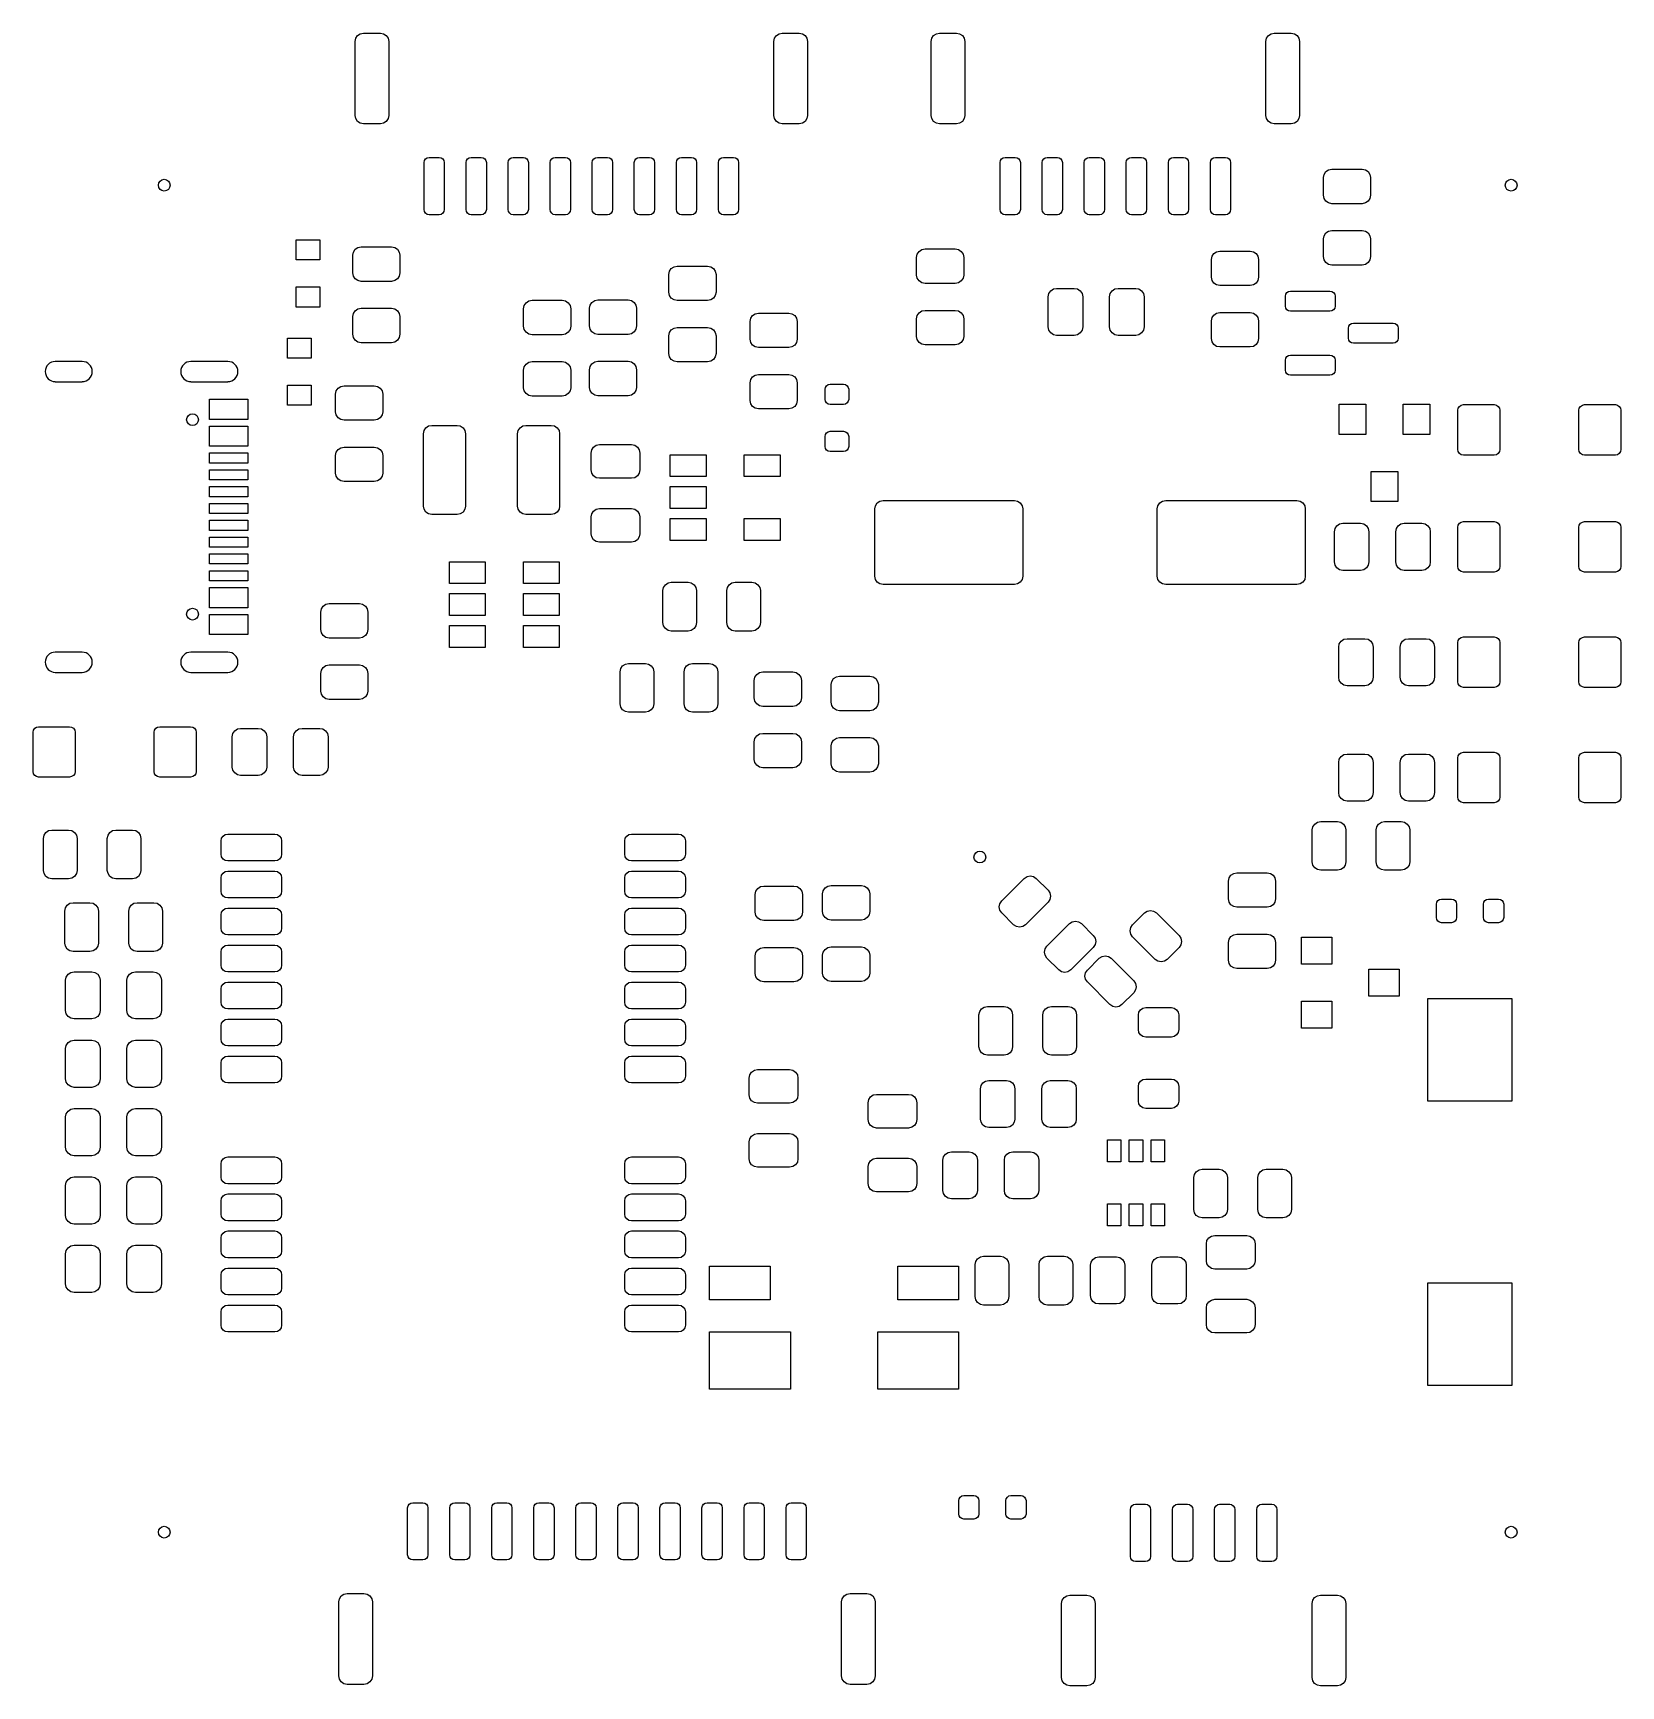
# Model space of a CAD drawing. Extents: x 4.87 to 6.73, y -4.83 to -2.9.
import ezdxf

# ---------------------------------------------------------------- set-up
doc = ezdxf.new("R2010")
doc.units = 0
doc.header["$MEASUREMENT"] = 0
doc.layers.add('BLACK', color=7, linetype='CONTINUOUS')

msp = doc.modelspace()

# ---------------------------------------------------------------- linework, layer by layer
at = {"layer": 'BLACK', "linetype": 'CONTINUOUS'}
for p, q in [((5.2509, -2.9047), (5.253, -2.9015)), ((5.253, -2.9015), (5.2562, -2.8994)), ((5.2562, -2.8994), (5.26, -2.8986)), ((5.26, -2.8986), (5.2797, -2.8986)), ((5.2797, -2.8986), (5.2834, -2.8994)), ((5.2834, -2.8994), (5.2866, -2.9015)), ((5.2866, -2.9015), (5.2888, -2.9047)), ((5.741, -2.9047), (5.7432, -2.9015)), ((5.7432, -2.9015), (5.7464, -2.8994)), ((5.7464, -2.8994), (5.7501, -2.8986)), ((5.7501, -2.8986), (5.7698, -2.8986)), ((5.7698, -2.8986), (5.7736, -2.8994)), ((5.7736, -2.8994), (5.7768, -2.9015)), ((5.7768, -2.9015), (5.7789, -2.9047)), ((5.9251, -2.9047), (5.9272, -2.9015)), ((5.9272, -2.9015), (5.9304, -2.8994)), ((5.9304, -2.8994), (5.9342, -2.8986)), ((5.9342, -2.8986), (5.9539, -2.8986)), ((5.9539, -2.8986), (5.9576, -2.8994)), ((5.9576, -2.8994), (5.9608, -2.9015)), ((5.9608, -2.9015), (5.963, -2.9047)), ((6.3168, -2.9047), (6.319, -2.9015)), ((6.319, -2.9015), (6.3222, -2.8994)), ((6.3222, -2.8994), (6.3259, -2.8986)), ((6.3259, -2.8986), (6.3456, -2.8986)), ((6.3456, -2.8986), (6.3494, -2.8994)), ((6.3494, -2.8994), (6.3526, -2.9015)), ((6.3526, -2.9015), (6.3547, -2.9047)), ((5.2501, -2.9085), (5.2509, -2.9047)), ((5.2501, -2.9951), (5.2501, -2.9085)), ((5.2888, -2.9047), (5.2895, -2.9085)), ((5.2895, -2.9085), (5.2895, -2.9951)), ((5.7403, -2.9085), (5.741, -2.9047)), ((5.7403, -2.9951), (5.7403, -2.9085)), ((5.7789, -2.9047), (5.7797, -2.9085)), ((5.7797, -2.9085), (5.7797, -2.9951)), ((5.9244, -2.9085), (5.9251, -2.9047)), ((5.9244, -2.9951), (5.9244, -2.9085)), ((5.963, -2.9047), (5.9637, -2.9085)), ((5.9637, -2.9085), (5.9637, -2.9951)), ((6.3161, -2.9085), (6.3168, -2.9047)), ((6.3161, -2.9951), (6.3161, -2.9085)), ((6.3547, -2.9047), (6.3555, -2.9085)), ((6.3555, -2.9085), (6.3555, -2.9951)), ((5.2509, -2.9988), (5.2501, -2.9951)), ((5.2895, -2.9951), (5.2888, -2.9988)), ((5.741, -2.9988), (5.7403, -2.9951)), ((5.7797, -2.9951), (5.7789, -2.9988)), ((5.9251, -2.9988), (5.9244, -2.9951)), ((5.9637, -2.9951), (5.963, -2.9988)), ((6.3168, -2.9988), (6.3161, -2.9951)), ((6.3555, -2.9951), (6.3547, -2.9988)), ((5.253, -3.002), (5.2509, -2.9988)), ((5.2562, -3.0042), (5.253, -3.002)), ((5.26, -3.0049), (5.2562, -3.0042)), ((5.2797, -3.0049), (5.26, -3.0049)), ((5.2834, -3.0042), (5.2797, -3.0049)), ((5.2866, -3.002), (5.2834, -3.0042)), ((5.2888, -2.9988), (5.2866, -3.002)), ((5.7432, -3.002), (5.741, -2.9988)), ((5.7464, -3.0042), (5.7432, -3.002)), ((5.7501, -3.0049), (5.7464, -3.0042)), ((5.7698, -3.0049), (5.7501, -3.0049)), ((5.7736, -3.0042), (5.7698, -3.0049)), ((5.7768, -3.002), (5.7736, -3.0042)), ((5.7789, -2.9988), (5.7768, -3.002)), ((5.9272, -3.002), (5.9251, -2.9988)), ((5.9304, -3.0042), (5.9272, -3.002)), ((5.9342, -3.0049), (5.9304, -3.0042)), ((5.9539, -3.0049), (5.9342, -3.0049)), ((5.9576, -3.0042), (5.9539, -3.0049)), ((5.9608, -3.002), (5.9576, -3.0042)), ((5.963, -2.9988), (5.9608, -3.002)), ((6.319, -3.002), (6.3168, -2.9988)), ((6.3222, -3.0042), (6.319, -3.002)), ((6.3259, -3.0049), (6.3222, -3.0042)), ((6.3456, -3.0049), (6.3259, -3.0049)), ((6.3494, -3.0042), (6.3456, -3.0049)), ((6.3526, -3.002), (6.3494, -3.0042)), ((6.3547, -2.9988), (6.3526, -3.002)), ((5.3308, -3.0502), (5.3313, -3.0479)), ((5.3308, -3.1053), (5.3308, -3.0502)), ((5.3313, -3.0479), (5.3326, -3.046)), ((5.3326, -3.046), (5.3345, -3.0447)), ((5.3345, -3.0447), (5.3368, -3.0443)), ((5.3368, -3.0443), (5.3486, -3.0443)), ((5.3486, -3.0443), (5.3508, -3.0447)), ((5.3508, -3.0447), (5.3527, -3.046)), ((5.3527, -3.046), (5.354, -3.0479)), ((5.354, -3.0479), (5.3545, -3.0502)), ((5.3545, -3.0502), (5.3545, -3.1053)), ((5.3801, -3.0502), (5.3805, -3.0479)), ((5.3801, -3.1053), (5.3801, -3.0502)), ((5.3805, -3.0479), (5.3818, -3.046)), ((5.3818, -3.046), (5.3837, -3.0447)), ((5.3837, -3.0447), (5.386, -3.0443)), ((5.386, -3.0443), (5.3978, -3.0443)), ((5.3978, -3.0443), (5.4, -3.0447)), ((5.4, -3.0447), (5.402, -3.046)), ((5.402, -3.046), (5.4032, -3.0479)), ((5.4032, -3.0479), (5.4037, -3.0502)), ((5.4037, -3.0502), (5.4037, -3.1053)), ((5.4293, -3.0502), (5.4297, -3.0479)), ((5.4293, -3.1053), (5.4293, -3.0502)), ((5.4297, -3.0479), (5.431, -3.046)), ((5.431, -3.046), (5.4329, -3.0447)), ((5.4329, -3.0447), (5.4352, -3.0443)), ((5.4352, -3.0443), (5.447, -3.0443)), ((5.447, -3.0443), (5.4492, -3.0447)), ((5.4492, -3.0447), (5.4512, -3.046)), ((5.4512, -3.046), (5.4524, -3.0479)), ((5.4524, -3.0479), (5.4529, -3.0502)), ((5.4529, -3.0502), (5.4529, -3.1053)), ((5.4785, -3.0502), (5.4789, -3.0479)), ((5.4785, -3.1053), (5.4785, -3.0502)), ((5.4789, -3.0479), (5.4802, -3.046)), ((5.4802, -3.046), (5.4821, -3.0447)), ((5.4821, -3.0447), (5.4844, -3.0443)), ((5.4844, -3.0443), (5.4962, -3.0443)), ((5.4962, -3.0443), (5.4985, -3.0447)), ((5.4985, -3.0447), (5.5004, -3.046)), ((5.5004, -3.046), (5.5017, -3.0479)), ((5.5017, -3.0479), (5.5021, -3.0502)), ((5.5021, -3.0502), (5.5021, -3.1053)), ((5.5277, -3.0502), (5.5281, -3.0479)), ((5.5277, -3.1053), (5.5277, -3.0502)), ((5.5281, -3.0479), (5.5294, -3.046)), ((5.5294, -3.046), (5.5313, -3.0447)), ((5.5313, -3.0447), (5.5336, -3.0443)), ((5.5336, -3.0443), (5.5454, -3.0443)), ((5.5454, -3.0443), (5.5477, -3.0447)), ((5.5477, -3.0447), (5.5496, -3.046)), ((5.5496, -3.046), (5.5509, -3.0479)), ((5.5509, -3.0479), (5.5513, -3.0502)), ((5.5513, -3.0502), (5.5513, -3.1053)), ((5.5769, -3.0502), (5.5774, -3.0479)), ((5.5769, -3.1053), (5.5769, -3.0502)), ((5.5774, -3.0479), (5.5786, -3.046)), ((5.5786, -3.046), (5.5806, -3.0447)), ((5.5806, -3.0447), (5.5828, -3.0443)), ((5.5828, -3.0443), (5.5946, -3.0443)), ((5.5946, -3.0443), (5.5969, -3.0447)), ((5.5969, -3.0447), (5.5988, -3.046)), ((5.5988, -3.046), (5.6001, -3.0479)), ((5.6001, -3.0479), (5.6005, -3.0502)), ((5.6005, -3.0502), (5.6005, -3.1053)), ((5.6261, -3.0502), (5.6266, -3.0479)), ((5.6261, -3.1053), (5.6261, -3.0502)), ((5.6266, -3.0479), (5.6279, -3.046)), ((5.6279, -3.046), (5.6298, -3.0447)), ((5.6298, -3.0447), (5.632, -3.0443)), ((5.632, -3.0443), (5.6438, -3.0443)), ((5.6438, -3.0443), (5.6461, -3.0447)), ((5.6461, -3.0447), (5.648, -3.046)), ((5.648, -3.046), (5.6493, -3.0479)), ((5.6493, -3.0479), (5.6497, -3.0502)), ((5.6497, -3.0502), (5.6497, -3.1053)), ((5.6753, -3.0502), (5.6758, -3.0479)), ((5.6753, -3.1053), (5.6753, -3.0502)), ((5.6758, -3.0479), (5.6771, -3.046)), ((5.6771, -3.046), (5.679, -3.0447)), ((5.679, -3.0447), (5.6812, -3.0443)), ((5.6812, -3.0443), (5.6931, -3.0443)), ((5.6931, -3.0443), (5.6953, -3.0447)), ((5.6953, -3.0447), (5.6972, -3.046)), ((5.6972, -3.046), (5.6985, -3.0479)), ((5.6985, -3.0479), (5.699, -3.0502)), ((5.699, -3.0502), (5.699, -3.1053)), ((6.0051, -3.0502), (6.0055, -3.0479)), ((6.0051, -3.1053), (6.0051, -3.0502)), ((6.0055, -3.0479), (6.0068, -3.046)), ((6.0068, -3.046), (6.0087, -3.0447)), ((6.0087, -3.0447), (6.011, -3.0443)), ((6.011, -3.0443), (6.0228, -3.0443)), ((6.0228, -3.0443), (6.025, -3.0447)), ((6.025, -3.0447), (6.027, -3.046)), ((6.027, -3.046), (6.0282, -3.0479)), ((6.0282, -3.0479), (6.0287, -3.0502)), ((6.0287, -3.0502), (6.0287, -3.1053)), ((6.0543, -3.0502), (6.0547, -3.0479)), ((6.0543, -3.1053), (6.0543, -3.0502)), ((6.0547, -3.0479), (6.056, -3.046)), ((6.056, -3.046), (6.0579, -3.0447)), ((6.0579, -3.0447), (6.0602, -3.0443)), ((6.0602, -3.0443), (6.072, -3.0443)), ((6.072, -3.0443), (6.0742, -3.0447)), ((6.0742, -3.0447), (6.0762, -3.046)), ((6.0762, -3.046), (6.0774, -3.0479)), ((6.0774, -3.0479), (6.0779, -3.0502)), ((6.0779, -3.0502), (6.0779, -3.1053)), ((6.1035, -3.0502), (6.1039, -3.0479)), ((6.1035, -3.1053), (6.1035, -3.0502)), ((6.1039, -3.0479), (6.1052, -3.046)), ((6.1052, -3.046), (6.1071, -3.0447)), ((6.1071, -3.0447), (6.1094, -3.0443)), ((6.1094, -3.0443), (6.1212, -3.0443)), ((6.1212, -3.0443), (6.1235, -3.0447)), ((6.1235, -3.0447), (6.1254, -3.046)), ((6.1254, -3.046), (6.1267, -3.0479)), ((6.1267, -3.0479), (6.1271, -3.0502)), ((6.1271, -3.0502), (6.1271, -3.1053)), ((6.1527, -3.0502), (6.1531, -3.0479)), ((6.1527, -3.1053), (6.1527, -3.0502)), ((6.1531, -3.0479), (6.1544, -3.046)), ((6.1544, -3.046), (6.1563, -3.0447)), ((6.1563, -3.0447), (6.1586, -3.0443)), ((6.1586, -3.0443), (6.1704, -3.0443)), ((6.1704, -3.0443), (6.1727, -3.0447)), ((6.1727, -3.0447), (6.1746, -3.046)), ((6.1746, -3.046), (6.1759, -3.0479)), ((6.1759, -3.0479), (6.1763, -3.0502)), ((6.1763, -3.0502), (6.1763, -3.1053)), ((6.2019, -3.0502), (6.2024, -3.0479)), ((6.2019, -3.1053), (6.2019, -3.0502)), ((6.2024, -3.0479), (6.2036, -3.046)), ((6.2036, -3.046), (6.2056, -3.0447)), ((6.2056, -3.0447), (6.2078, -3.0443)), ((6.2078, -3.0443), (6.2196, -3.0443)), ((6.2196, -3.0443), (6.2219, -3.0447)), ((6.2219, -3.0447), (6.2238, -3.046)), ((6.2238, -3.046), (6.2251, -3.0479)), ((6.2251, -3.0479), (6.2255, -3.0502)), ((6.2255, -3.0502), (6.2255, -3.1053)), ((6.2511, -3.0502), (6.2516, -3.0479)), ((6.2511, -3.1053), (6.2511, -3.0502)), ((6.2516, -3.0479), (6.2529, -3.046)), ((6.2529, -3.046), (6.2548, -3.0447)), ((6.2548, -3.0447), (6.257, -3.0443)), ((6.257, -3.0443), (6.2688, -3.0443)), ((6.2688, -3.0443), (6.2711, -3.0447)), ((6.2711, -3.0447), (6.273, -3.046)), ((6.273, -3.046), (6.2743, -3.0479)), ((6.2743, -3.0479), (6.2747, -3.0502)), ((6.2747, -3.0502), (6.2747, -3.1053)), ((6.3834, -3.0677), (6.3842, -3.064)), ((6.3834, -3.0884), (6.3834, -3.0677)), ((6.3842, -3.064), (6.3863, -3.0608)), ((6.3863, -3.0608), (6.3895, -3.0586)), ((6.3895, -3.0586), (6.3933, -3.0579)), ((6.3933, -3.0579), (6.4287, -3.0579)), ((6.4287, -3.0579), (6.4325, -3.0586)), ((6.4325, -3.0586), (6.4357, -3.0608)), ((6.4357, -3.0608), (6.4378, -3.064)), ((6.4378, -3.064), (6.4386, -3.0677)), ((6.4386, -3.0677), (6.4386, -3.0884)), ((6.3842, -3.0922), (6.3834, -3.0884)), ((6.3863, -3.0954), (6.3842, -3.0922)), ((6.4378, -3.0922), (6.4357, -3.0954)), ((6.4386, -3.0884), (6.4378, -3.0922)), ((5.3313, -3.1076), (5.3308, -3.1053)), ((5.3326, -3.1095), (5.3313, -3.1076)), ((5.3345, -3.1108), (5.3326, -3.1095)), ((5.3368, -3.1112), (5.3345, -3.1108)), ((5.3486, -3.1112), (5.3368, -3.1112)), ((5.3508, -3.1108), (5.3486, -3.1112)), ((5.3527, -3.1095), (5.3508, -3.1108)), ((5.354, -3.1076), (5.3527, -3.1095)), ((5.3545, -3.1053), (5.354, -3.1076)), ((5.3805, -3.1076), (5.3801, -3.1053)), ((5.3818, -3.1095), (5.3805, -3.1076)), ((5.3837, -3.1108), (5.3818, -3.1095)), ((5.386, -3.1112), (5.3837, -3.1108)), ((5.3978, -3.1112), (5.386, -3.1112)), ((5.4, -3.1108), (5.3978, -3.1112)), ((5.402, -3.1095), (5.4, -3.1108)), ((5.4032, -3.1076), (5.402, -3.1095)), ((5.4037, -3.1053), (5.4032, -3.1076)), ((5.4297, -3.1076), (5.4293, -3.1053)), ((5.431, -3.1095), (5.4297, -3.1076)), ((5.4329, -3.1108), (5.431, -3.1095)), ((5.4352, -3.1112), (5.4329, -3.1108)), ((5.447, -3.1112), (5.4352, -3.1112)), ((5.4492, -3.1108), (5.447, -3.1112)), ((5.4512, -3.1095), (5.4492, -3.1108)), ((5.4524, -3.1076), (5.4512, -3.1095)), ((5.4529, -3.1053), (5.4524, -3.1076)), ((5.4789, -3.1076), (5.4785, -3.1053)), ((5.4802, -3.1095), (5.4789, -3.1076)), ((5.4821, -3.1108), (5.4802, -3.1095)), ((5.4844, -3.1112), (5.4821, -3.1108)), ((5.4962, -3.1112), (5.4844, -3.1112)), ((5.4985, -3.1108), (5.4962, -3.1112)), ((5.5004, -3.1095), (5.4985, -3.1108)), ((5.5017, -3.1076), (5.5004, -3.1095)), ((5.5021, -3.1053), (5.5017, -3.1076)), ((5.5281, -3.1076), (5.5277, -3.1053)), ((5.5294, -3.1095), (5.5281, -3.1076)), ((5.5313, -3.1108), (5.5294, -3.1095)), ((5.5336, -3.1112), (5.5313, -3.1108)), ((5.5454, -3.1112), (5.5336, -3.1112)), ((5.5477, -3.1108), (5.5454, -3.1112)), ((5.5496, -3.1095), (5.5477, -3.1108)), ((5.5509, -3.1076), (5.5496, -3.1095)), ((5.5513, -3.1053), (5.5509, -3.1076)), ((5.5774, -3.1076), (5.5769, -3.1053)), ((5.5786, -3.1095), (5.5774, -3.1076)), ((5.5806, -3.1108), (5.5786, -3.1095)), ((5.5828, -3.1112), (5.5806, -3.1108)), ((5.5946, -3.1112), (5.5828, -3.1112)), ((5.5969, -3.1108), (5.5946, -3.1112)), ((5.5988, -3.1095), (5.5969, -3.1108)), ((5.6001, -3.1076), (5.5988, -3.1095)), ((5.6005, -3.1053), (5.6001, -3.1076)), ((5.6266, -3.1076), (5.6261, -3.1053)), ((5.6279, -3.1095), (5.6266, -3.1076)), ((5.6298, -3.1108), (5.6279, -3.1095)), ((5.632, -3.1112), (5.6298, -3.1108)), ((5.6438, -3.1112), (5.632, -3.1112)), ((5.6461, -3.1108), (5.6438, -3.1112)), ((5.648, -3.1095), (5.6461, -3.1108)), ((5.6493, -3.1076), (5.648, -3.1095)), ((5.6497, -3.1053), (5.6493, -3.1076)), ((5.6758, -3.1076), (5.6753, -3.1053)), ((5.6771, -3.1095), (5.6758, -3.1076)), ((5.679, -3.1108), (5.6771, -3.1095)), ((5.6812, -3.1112), (5.679, -3.1108)), ((5.6931, -3.1112), (5.6812, -3.1112)), ((5.6953, -3.1108), (5.6931, -3.1112)), ((5.6972, -3.1095), (5.6953, -3.1108)), ((5.6985, -3.1076), (5.6972, -3.1095)), ((5.699, -3.1053), (5.6985, -3.1076)), ((6.0055, -3.1076), (6.0051, -3.1053)), ((6.0068, -3.1095), (6.0055, -3.1076)), ((6.0087, -3.1108), (6.0068, -3.1095)), ((6.011, -3.1112), (6.0087, -3.1108)), ((6.0228, -3.1112), (6.011, -3.1112)), ((6.025, -3.1108), (6.0228, -3.1112)), ((6.027, -3.1095), (6.025, -3.1108)), ((6.0282, -3.1076), (6.027, -3.1095)), ((6.0287, -3.1053), (6.0282, -3.1076)), ((6.0547, -3.1076), (6.0543, -3.1053)), ((6.056, -3.1095), (6.0547, -3.1076)), ((6.0579, -3.1108), (6.056, -3.1095)), ((6.0602, -3.1112), (6.0579, -3.1108)), ((6.072, -3.1112), (6.0602, -3.1112)), ((6.0742, -3.1108), (6.072, -3.1112)), ((6.0762, -3.1095), (6.0742, -3.1108)), ((6.0774, -3.1076), (6.0762, -3.1095)), ((6.0779, -3.1053), (6.0774, -3.1076)), ((6.1039, -3.1076), (6.1035, -3.1053)), ((6.1052, -3.1095), (6.1039, -3.1076)), ((6.1071, -3.1108), (6.1052, -3.1095)), ((6.1094, -3.1112), (6.1071, -3.1108)), ((6.1212, -3.1112), (6.1094, -3.1112)), ((6.1235, -3.1108), (6.1212, -3.1112)), ((6.1254, -3.1095), (6.1235, -3.1108)), ((6.1267, -3.1076), (6.1254, -3.1095)), ((6.1271, -3.1053), (6.1267, -3.1076)), ((6.1531, -3.1076), (6.1527, -3.1053)), ((6.1544, -3.1095), (6.1531, -3.1076)), ((6.1563, -3.1108), (6.1544, -3.1095)), ((6.1586, -3.1112), (6.1563, -3.1108)), ((6.1704, -3.1112), (6.1586, -3.1112)), ((6.1727, -3.1108), (6.1704, -3.1112)), ((6.1746, -3.1095), (6.1727, -3.1108)), ((6.1759, -3.1076), (6.1746, -3.1095)), ((6.1763, -3.1053), (6.1759, -3.1076)), ((6.2024, -3.1076), (6.2019, -3.1053)), ((6.2036, -3.1095), (6.2024, -3.1076)), ((6.2056, -3.1108), (6.2036, -3.1095)), ((6.2078, -3.1112), (6.2056, -3.1108)), ((6.2196, -3.1112), (6.2078, -3.1112)), ((6.2219, -3.1108), (6.2196, -3.1112)), ((6.2238, -3.1095), (6.2219, -3.1108)), ((6.2251, -3.1076), (6.2238, -3.1095)), ((6.2255, -3.1053), (6.2251, -3.1076)), ((6.2516, -3.1076), (6.2511, -3.1053)), ((6.2529, -3.1095), (6.2516, -3.1076)), ((6.2548, -3.1108), (6.2529, -3.1095)), ((6.257, -3.1112), (6.2548, -3.1108)), ((6.2688, -3.1112), (6.257, -3.1112)), ((6.2711, -3.1108), (6.2688, -3.1112)), ((6.273, -3.1095), (6.2711, -3.1108)), ((6.2743, -3.1076), (6.273, -3.1095)), ((6.2747, -3.1053), (6.2743, -3.1076)), ((6.3895, -3.0975), (6.3863, -3.0954)), ((6.3933, -3.0983), (6.3895, -3.0975)), ((6.4287, -3.0983), (6.3933, -3.0983)), ((6.4325, -3.0975), (6.4287, -3.0983)), ((6.4357, -3.0954), (6.4325, -3.0975)), ((6.3842, -3.1358), (6.3863, -3.1326)), ((6.3863, -3.1326), (6.3895, -3.1305)), ((6.3895, -3.1305), (6.3933, -3.1297)), ((6.3933, -3.1297), (6.4287, -3.1297)), ((6.4287, -3.1297), (6.4325, -3.1305)), ((6.4325, -3.1305), (6.4357, -3.1326)), ((6.4357, -3.1326), (6.4378, -3.1358)), ((5.1811, -3.1642), (5.1811, -3.1406)), ((5.1811, -3.1406), (5.2087, -3.1406)), ((5.2087, -3.1406), (5.2087, -3.1642)), ((5.2481, -3.1549), (5.2502, -3.1517)), ((5.2502, -3.1517), (5.2534, -3.1496)), ((5.2534, -3.1496), (5.2572, -3.1488)), ((5.2572, -3.1488), (5.2926, -3.1488)), ((5.2926, -3.1488), (5.2964, -3.1496)), ((5.2964, -3.1496), (5.2996, -3.1517)), ((5.2996, -3.1517), (5.3017, -3.1549)), ((5.9102, -3.1542), (5.9134, -3.1521)), ((5.9134, -3.1521), (5.9172, -3.1513)), ((5.9172, -3.1513), (5.9526, -3.1513)), ((5.9526, -3.1513), (5.9564, -3.1521)), ((5.9564, -3.1521), (5.9596, -3.1542)), ((6.3834, -3.1396), (6.3842, -3.1358)), ((6.3834, -3.1603), (6.3834, -3.1396)), ((6.4378, -3.1358), (6.4386, -3.1396)), ((6.4386, -3.1396), (6.4386, -3.1603)), ((5.2087, -3.1642), (5.1811, -3.1642)), ((5.2473, -3.1587), (5.2481, -3.1549)), ((5.2473, -3.1793), (5.2473, -3.1587)), ((5.3017, -3.1549), (5.3025, -3.1587)), ((5.3025, -3.1587), (5.3025, -3.1793)), ((5.6202, -3.1742), (5.6234, -3.1721)), ((5.6234, -3.1721), (5.6272, -3.1713)), ((5.6272, -3.1713), (5.6626, -3.1713)), ((5.6626, -3.1713), (5.6664, -3.1721)), ((5.6664, -3.1721), (5.6696, -3.1742)), ((5.9073, -3.1612), (5.9081, -3.1574)), ((5.9073, -3.1818), (5.9073, -3.1612)), ((5.9081, -3.1574), (5.9102, -3.1542)), ((5.9596, -3.1542), (5.9617, -3.1574)), ((5.9617, -3.1574), (5.9625, -3.1612)), ((5.9625, -3.1612), (5.9625, -3.1818)), ((6.2523, -3.1637), (6.2531, -3.1599)), ((6.2523, -3.1843), (6.2523, -3.1637)), ((6.2531, -3.1599), (6.2552, -3.1567)), ((6.2552, -3.1567), (6.2584, -3.1546)), ((6.2584, -3.1546), (6.2622, -3.1538)), ((6.2622, -3.1538), (6.2976, -3.1538)), ((6.2976, -3.1538), (6.3014, -3.1546)), ((6.3014, -3.1546), (6.3046, -3.1567)), ((6.3046, -3.1567), (6.3067, -3.1599)), ((6.3067, -3.1599), (6.3075, -3.1637)), ((6.3075, -3.1637), (6.3075, -3.1843)), ((6.3842, -3.164), (6.3834, -3.1603)), ((6.3863, -3.1672), (6.3842, -3.164)), ((6.3895, -3.1694), (6.3863, -3.1672)), ((6.3933, -3.1701), (6.3895, -3.1694)), ((6.4287, -3.1701), (6.3933, -3.1701)), ((6.4325, -3.1694), (6.4287, -3.1701)), ((6.4357, -3.1672), (6.4325, -3.1694)), ((6.4378, -3.164), (6.4357, -3.1672)), ((6.4386, -3.1603), (6.4378, -3.164)), ((5.2481, -3.1831), (5.2473, -3.1793)), ((5.2502, -3.1863), (5.2481, -3.1831)), ((5.2534, -3.1884), (5.2502, -3.1863)), ((5.2572, -3.1892), (5.2534, -3.1884)), ((5.2926, -3.1892), (5.2572, -3.1892)), ((5.2964, -3.1884), (5.2926, -3.1892)), ((5.2996, -3.1863), (5.2964, -3.1884)), ((5.3017, -3.1831), (5.2996, -3.1863)), ((5.3025, -3.1793), (5.3017, -3.1831)), ((5.6173, -3.1812), (5.6181, -3.1774)), ((5.6173, -3.2018), (5.6173, -3.1812)), ((5.6181, -3.1774), (5.6202, -3.1742)), ((5.6696, -3.1742), (5.6717, -3.1774)), ((5.6717, -3.1774), (5.6725, -3.1812)), ((5.6725, -3.1812), (5.6725, -3.2018)), ((5.9081, -3.1856), (5.9073, -3.1818)), ((5.9102, -3.1888), (5.9081, -3.1856)), ((5.9134, -3.1909), (5.9102, -3.1888)), ((5.9172, -3.1917), (5.9134, -3.1909)), ((5.9526, -3.1917), (5.9172, -3.1917)), ((5.9564, -3.1909), (5.9526, -3.1917)), ((5.9596, -3.1888), (5.9564, -3.1909)), ((5.9617, -3.1856), (5.9596, -3.1888)), ((5.9625, -3.1818), (5.9617, -3.1856)), ((6.2531, -3.1881), (6.2523, -3.1843)), ((6.2552, -3.1913), (6.2531, -3.1881)), ((6.2584, -3.1934), (6.2552, -3.1913)), ((6.3046, -3.1913), (6.3014, -3.1934)), ((6.3067, -3.1881), (6.3046, -3.1913)), ((6.3075, -3.1843), (6.3067, -3.1881)), ((5.1811, -3.2193), (5.1811, -3.1957)), ((5.1811, -3.1957), (5.2087, -3.1957)), ((5.2087, -3.1957), (5.2087, -3.2193)), ((5.5305, -3.2116), (5.5343, -3.2109)), ((5.5343, -3.2109), (5.5697, -3.2109)), ((5.5697, -3.2109), (5.5735, -3.2116)), ((5.6181, -3.2056), (5.6173, -3.2018)), ((5.6202, -3.2088), (5.6181, -3.2056)), ((5.6234, -3.2109), (5.6202, -3.2088)), ((5.6272, -3.2117), (5.6234, -3.2109)), ((5.6664, -3.2109), (5.6626, -3.2117)), ((5.6696, -3.2088), (5.6664, -3.2109)), ((5.6717, -3.2056), (5.6696, -3.2088)), ((5.6725, -3.2018), (5.6717, -3.2056)), ((6.0613, -3.2072), (6.062, -3.2034)), ((6.0613, -3.2426), (6.0613, -3.2072)), ((6.062, -3.2034), (6.0642, -3.2002)), ((6.0642, -3.2002), (6.0674, -3.1981)), ((6.0674, -3.1981), (6.0711, -3.1974)), ((6.0711, -3.1974), (6.0918, -3.1974)), ((6.0918, -3.1974), (6.0956, -3.1981)), ((6.0956, -3.1981), (6.0988, -3.2002)), ((6.0988, -3.2002), (6.1009, -3.2034)), ((6.1009, -3.2034), (6.1017, -3.2072)), ((6.1017, -3.2072), (6.1017, -3.2426)), ((6.1331, -3.2072), (6.1339, -3.2034)), ((6.1331, -3.2426), (6.1331, -3.2072)), ((6.1339, -3.2034), (6.136, -3.2002)), ((6.136, -3.2002), (6.1392, -3.1981)), ((6.1392, -3.1981), (6.143, -3.1974)), ((6.143, -3.1974), (6.1637, -3.1974)), ((6.1637, -3.1974), (6.1674, -3.1981)), ((6.1674, -3.1981), (6.1706, -3.2002)), ((6.1706, -3.2002), (6.1728, -3.2034)), ((6.1728, -3.2034), (6.1735, -3.2072)), ((6.1735, -3.2072), (6.1735, -3.2426)), ((6.2622, -3.1942), (6.2584, -3.1934)), ((6.2976, -3.1942), (6.2622, -3.1942)), ((6.3014, -3.1934), (6.2976, -3.1942)), ((6.339, -3.2066), (6.3394, -3.2044)), ((6.339, -3.2184), (6.339, -3.2066)), ((6.3394, -3.2044), (6.3407, -3.2024)), ((6.3407, -3.2024), (6.3426, -3.2012)), ((6.3426, -3.2012), (6.3449, -3.2007)), ((6.3449, -3.2007), (6.3911, -3.2007)), ((6.3911, -3.2007), (6.3934, -3.2012)), ((6.3934, -3.2012), (6.3953, -3.2024)), ((6.3953, -3.2024), (6.3966, -3.2044)), ((6.3966, -3.2044), (6.397, -3.2066)), ((6.397, -3.2066), (6.397, -3.2184)), ((5.2087, -3.2193), (5.1811, -3.2193)), ((5.2473, -3.2305), (5.2481, -3.2267)), ((5.2473, -3.2512), (5.2473, -3.2305)), ((5.2481, -3.2267), (5.2502, -3.2236)), ((5.2502, -3.2236), (5.2534, -3.2214)), ((5.2534, -3.2214), (5.2572, -3.2207)), ((5.2572, -3.2207), (5.2926, -3.2207)), ((5.2926, -3.2207), (5.2964, -3.2214)), ((5.2964, -3.2214), (5.2996, -3.2236)), ((5.2996, -3.2236), (5.3017, -3.2267)), ((5.3017, -3.2267), (5.3025, -3.2305)), ((5.3025, -3.2305), (5.3025, -3.2512)), ((5.4473, -3.2212), (5.4481, -3.2174)), ((5.4473, -3.2418), (5.4473, -3.2212)), ((5.4481, -3.2174), (5.4502, -3.2142)), ((5.4502, -3.2142), (5.4534, -3.2121)), ((5.4534, -3.2121), (5.4572, -3.2113)), ((5.4572, -3.2113), (5.4926, -3.2113)), ((5.4926, -3.2113), (5.4964, -3.2121)), ((5.4964, -3.2121), (5.4996, -3.2142)), ((5.4996, -3.2142), (5.5017, -3.2174)), ((5.5017, -3.2174), (5.5025, -3.2212)), ((5.5025, -3.2212), (5.5025, -3.2418)), ((5.5244, -3.2207), (5.5252, -3.217)), ((5.5244, -3.2414), (5.5244, -3.2207)), ((5.5252, -3.217), (5.5273, -3.2138)), ((5.5273, -3.2138), (5.5305, -3.2116)), ((5.5735, -3.2116), (5.5767, -3.2138)), ((5.5767, -3.2138), (5.5788, -3.217)), ((5.5788, -3.217), (5.5796, -3.2207)), ((5.5796, -3.2207), (5.5796, -3.2414)), ((5.6626, -3.2117), (5.6272, -3.2117)), ((5.7131, -3.2324), (5.7152, -3.2292)), ((5.7152, -3.2292), (5.7184, -3.2271)), ((5.7184, -3.2271), (5.7222, -3.2263)), ((5.7222, -3.2263), (5.7576, -3.2263)), ((5.7576, -3.2263), (5.7614, -3.2271)), ((5.7614, -3.2271), (5.7646, -3.2292)), ((5.7646, -3.2292), (5.7667, -3.2324)), ((5.9073, -3.233), (5.9081, -3.2292)), ((5.9081, -3.2292), (5.9102, -3.2261)), ((5.9102, -3.2261), (5.9134, -3.2239)), ((5.9134, -3.2239), (5.9172, -3.2232)), ((5.9172, -3.2232), (5.9526, -3.2232)), ((5.9526, -3.2232), (5.9564, -3.2239)), ((5.9564, -3.2239), (5.9596, -3.2261)), ((5.9596, -3.2261), (5.9617, -3.2292)), ((5.9617, -3.2292), (5.9625, -3.233)), ((6.2531, -3.2317), (6.2552, -3.2286)), ((6.2552, -3.2286), (6.2584, -3.2264)), ((6.2584, -3.2264), (6.2622, -3.2257)), ((6.2622, -3.2257), (6.2976, -3.2257)), ((6.2976, -3.2257), (6.3014, -3.2264)), ((6.3014, -3.2264), (6.3046, -3.2286)), ((6.3046, -3.2286), (6.3067, -3.2317)), ((6.3394, -3.2207), (6.339, -3.2184)), ((6.3407, -3.2226), (6.3394, -3.2207)), ((6.3426, -3.2239), (6.3407, -3.2226)), ((6.3449, -3.2243), (6.3426, -3.2239)), ((6.3911, -3.2243), (6.3449, -3.2243)), ((6.3934, -3.2239), (6.3911, -3.2243)), ((6.3953, -3.2226), (6.3934, -3.2239)), ((6.3966, -3.2207), (6.3953, -3.2226)), ((6.397, -3.2184), (6.3966, -3.2207)), ((5.4481, -3.2456), (5.4473, -3.2418)), ((5.4502, -3.2488), (5.4481, -3.2456)), ((5.4534, -3.2509), (5.4502, -3.2488)), ((5.4996, -3.2488), (5.4964, -3.2509)), ((5.5017, -3.2456), (5.4996, -3.2488)), ((5.5025, -3.2418), (5.5017, -3.2456)), ((5.5252, -3.2452), (5.5244, -3.2414)), ((5.5273, -3.2484), (5.5252, -3.2452)), ((5.5305, -3.2505), (5.5273, -3.2484)), ((5.5767, -3.2484), (5.5735, -3.2505)), ((5.5788, -3.2452), (5.5767, -3.2484)), ((5.5796, -3.2414), (5.5788, -3.2452)), ((5.6173, -3.253), (5.6181, -3.2492)), ((5.6181, -3.2492), (5.6202, -3.2461)), ((5.6202, -3.2461), (5.6234, -3.2439)), ((5.6234, -3.2439), (5.6272, -3.2432)), ((5.6272, -3.2432), (5.6626, -3.2432)), ((5.6626, -3.2432), (5.6664, -3.2439)), ((5.6664, -3.2439), (5.6696, -3.2461)), ((5.6696, -3.2461), (5.6717, -3.2492)), ((5.6717, -3.2492), (5.6725, -3.253)), ((5.7123, -3.2362), (5.7131, -3.2324)), ((5.7123, -3.2568), (5.7123, -3.2362)), ((5.7667, -3.2324), (5.7675, -3.2362)), ((5.7675, -3.2362), (5.7675, -3.2568)), ((5.9073, -3.2537), (5.9073, -3.233)), ((5.9625, -3.233), (5.9625, -3.2537)), ((6.062, -3.2464), (6.0613, -3.2426)), ((6.0642, -3.2496), (6.062, -3.2464)), ((6.0674, -3.2517), (6.0642, -3.2496)), ((6.0988, -3.2496), (6.0956, -3.2517)), ((6.1009, -3.2464), (6.0988, -3.2496)), ((6.1017, -3.2426), (6.1009, -3.2464)), ((6.1339, -3.2464), (6.1331, -3.2426)), ((6.136, -3.2496), (6.1339, -3.2464)), ((6.1392, -3.2517), (6.136, -3.2496)), ((6.1706, -3.2496), (6.1674, -3.2517)), ((6.1728, -3.2464), (6.1706, -3.2496)), ((6.1735, -3.2426), (6.1728, -3.2464)), ((6.2523, -3.2355), (6.2531, -3.2317)), ((6.2523, -3.2562), (6.2523, -3.2355)), ((6.3067, -3.2317), (6.3075, -3.2355)), ((6.3075, -3.2355), (6.3075, -3.2562)), ((6.4128, -3.244), (6.4132, -3.2418)), ((6.4128, -3.2558), (6.4128, -3.244)), ((6.4132, -3.2418), (6.4145, -3.2398)), ((6.4145, -3.2398), (6.4164, -3.2386)), ((6.4164, -3.2386), (6.4187, -3.2381)), ((6.4187, -3.2381), (6.4649, -3.2381)), ((6.4649, -3.2381), (6.4672, -3.2386)), ((6.4672, -3.2386), (6.4691, -3.2398)), ((6.4691, -3.2398), (6.4704, -3.2418)), ((6.4704, -3.2418), (6.4708, -3.244)), ((6.4708, -3.244), (6.4708, -3.2558)), ((5.1711, -3.2792), (5.1711, -3.2556)), ((5.1711, -3.2556), (5.1987, -3.2556)), ((5.1987, -3.2556), (5.1987, -3.2792)), ((5.2481, -3.2549), (5.2473, -3.2512)), ((5.2502, -3.2581), (5.2481, -3.2549)), ((5.2534, -3.2603), (5.2502, -3.2581)), ((5.2572, -3.261), (5.2534, -3.2603)), ((5.2926, -3.261), (5.2572, -3.261)), ((5.2964, -3.2603), (5.2926, -3.261)), ((5.2996, -3.2581), (5.2964, -3.2603)), ((5.3017, -3.2549), (5.2996, -3.2581)), ((5.3025, -3.2512), (5.3017, -3.2549)), ((5.4572, -3.2517), (5.4534, -3.2509)), ((5.4926, -3.2517), (5.4572, -3.2517)), ((5.4964, -3.2509), (5.4926, -3.2517)), ((5.5343, -3.2513), (5.5305, -3.2505)), ((5.5697, -3.2513), (5.5343, -3.2513)), ((5.5735, -3.2505), (5.5697, -3.2513)), ((5.6173, -3.2737), (5.6173, -3.253)), ((5.6725, -3.253), (5.6725, -3.2737)), ((5.7131, -3.2606), (5.7123, -3.2568)), ((5.7152, -3.2638), (5.7131, -3.2606)), ((5.7184, -3.2659), (5.7152, -3.2638)), ((5.7222, -3.2667), (5.7184, -3.2659)), ((5.7576, -3.2667), (5.7222, -3.2667)), ((5.7614, -3.2659), (5.7576, -3.2667)), ((5.7646, -3.2638), (5.7614, -3.2659)), ((5.7667, -3.2606), (5.7646, -3.2638)), ((5.7675, -3.2568), (5.7667, -3.2606)), ((5.9081, -3.2574), (5.9073, -3.2537)), ((5.9102, -3.2606), (5.9081, -3.2574)), ((5.9134, -3.2628), (5.9102, -3.2606)), ((5.9172, -3.2635), (5.9134, -3.2628)), ((5.9526, -3.2635), (5.9172, -3.2635)), ((5.9564, -3.2628), (5.9526, -3.2635)), ((5.9596, -3.2606), (5.9564, -3.2628)), ((5.9617, -3.2574), (5.9596, -3.2606)), ((5.9625, -3.2537), (5.9617, -3.2574)), ((6.0711, -3.2525), (6.0674, -3.2517)), ((6.0918, -3.2525), (6.0711, -3.2525)), ((6.0956, -3.2517), (6.0918, -3.2525)), ((6.143, -3.2525), (6.1392, -3.2517)), ((6.1637, -3.2525), (6.143, -3.2525)), ((6.1674, -3.2517), (6.1637, -3.2525)), ((6.2531, -3.2599), (6.2523, -3.2562)), ((6.2552, -3.2631), (6.2531, -3.2599)), ((6.2584, -3.2653), (6.2552, -3.2631)), ((6.2622, -3.266), (6.2584, -3.2653)), ((6.2976, -3.266), (6.2622, -3.266)), ((6.3014, -3.2653), (6.2976, -3.266)), ((6.3046, -3.2631), (6.3014, -3.2653)), ((6.3067, -3.2599), (6.3046, -3.2631)), ((6.3075, -3.2562), (6.3067, -3.2599)), ((6.4132, -3.2581), (6.4128, -3.2558)), ((6.4145, -3.26), (6.4132, -3.2581)), ((6.4164, -3.2613), (6.4145, -3.26)), ((6.4187, -3.2617), (6.4164, -3.2613)), ((6.4649, -3.2617), (6.4187, -3.2617)), ((6.4672, -3.2613), (6.4649, -3.2617)), ((6.4691, -3.26), (6.4672, -3.2613)), ((6.4704, -3.2581), (6.4691, -3.26)), ((6.4708, -3.2558), (6.4704, -3.2581)), ((4.9306, -3.283), (4.8992, -3.283)), ((5.1011, -3.283), (5.0578, -3.283)), ((5.1987, -3.2792), (5.1711, -3.2792)), ((5.4481, -3.2892), (5.4502, -3.2861)), ((5.4502, -3.2861), (5.4534, -3.2839)), ((5.4534, -3.2839), (5.4572, -3.2832)), ((5.4572, -3.2832), (5.4926, -3.2832)), ((5.4926, -3.2832), (5.4964, -3.2839)), ((5.4964, -3.2839), (5.4996, -3.2861)), ((5.4996, -3.2861), (5.5017, -3.2892)), ((5.5252, -3.2888), (5.5273, -3.2856)), ((5.5273, -3.2856), (5.5305, -3.2835)), ((5.5305, -3.2835), (5.5343, -3.2827)), ((5.5343, -3.2827), (5.5697, -3.2827)), ((5.5697, -3.2827), (5.5735, -3.2835)), ((5.5735, -3.2835), (5.5767, -3.2856)), ((5.5767, -3.2856), (5.5788, -3.2888)), ((5.6181, -3.2774), (5.6173, -3.2737)), ((5.6202, -3.2806), (5.6181, -3.2774)), ((5.6234, -3.2828), (5.6202, -3.2806)), ((5.6272, -3.2835), (5.6234, -3.2828)), ((5.6626, -3.2835), (5.6272, -3.2835)), ((5.6664, -3.2828), (5.6626, -3.2835)), ((5.6696, -3.2806), (5.6664, -3.2828)), ((5.6717, -3.2774), (5.6696, -3.2806)), ((5.6725, -3.2737), (5.6717, -3.2774)), ((6.339, -3.2814), (6.3394, -3.2792)), ((6.339, -3.2932), (6.339, -3.2814)), ((6.3394, -3.2792), (6.3407, -3.2772)), ((6.3407, -3.2772), (6.3426, -3.276)), ((6.3426, -3.276), (6.3449, -3.2755)), ((6.3449, -3.2755), (6.3911, -3.2755)), ((6.3911, -3.2755), (6.3934, -3.276)), ((6.3934, -3.276), (6.3953, -3.2772)), ((6.3953, -3.2772), (6.3966, -3.2792)), ((6.3966, -3.2792), (6.397, -3.2814)), ((6.397, -3.2814), (6.397, -3.2932)), ((4.8992, -3.3067), (4.9306, -3.3067)), ((5.0578, -3.3067), (5.1011, -3.3067)), ((5.4473, -3.293), (5.4481, -3.2892)), ((5.4473, -3.3137), (5.4473, -3.293)), ((5.5017, -3.2892), (5.5025, -3.293)), ((5.5025, -3.293), (5.5025, -3.3137)), ((5.5244, -3.2926), (5.5252, -3.2888)), ((5.5244, -3.3133), (5.5244, -3.2926)), ((5.5788, -3.2888), (5.5796, -3.2926)), ((5.5796, -3.2926), (5.5796, -3.3133)), ((5.7123, -3.308), (5.7131, -3.3042)), ((5.7131, -3.3042), (5.7152, -3.3011)), ((5.7152, -3.3011), (5.7184, -3.2989)), ((5.7184, -3.2989), (5.7222, -3.2982)), ((5.7222, -3.2982), (5.7576, -3.2982)), ((5.7576, -3.2982), (5.7614, -3.2989)), ((5.7614, -3.2989), (5.7646, -3.3011)), ((5.7646, -3.3011), (5.7667, -3.3042)), ((5.7667, -3.3042), (5.7675, -3.308)), ((6.3394, -3.2955), (6.339, -3.2932)), ((6.3407, -3.2974), (6.3394, -3.2955)), ((6.3426, -3.2987), (6.3407, -3.2974)), ((6.3449, -3.2991), (6.3426, -3.2987)), ((6.3911, -3.2991), (6.3449, -3.2991)), ((6.3934, -3.2987), (6.3911, -3.2991)), ((6.3953, -3.2974), (6.3934, -3.2987)), ((6.3966, -3.2955), (6.3953, -3.2974)), ((6.397, -3.2932), (6.3966, -3.2955)), ((5.0795, -3.3507), (5.0795, -3.3271)), ((5.0795, -3.3271), (5.1247, -3.3271)), ((5.1247, -3.3271), (5.1247, -3.3507)), ((5.1711, -3.3343), (5.1711, -3.3107)), ((5.1711, -3.3107), (5.1987, -3.3107)), ((5.1987, -3.3107), (5.1987, -3.3343)), ((5.2273, -3.3212), (5.2281, -3.3174)), ((5.2273, -3.3418), (5.2273, -3.3212)), ((5.2281, -3.3174), (5.2302, -3.3142)), ((5.2302, -3.3142), (5.2334, -3.3121)), ((5.2334, -3.3121), (5.2372, -3.3113)), ((5.2372, -3.3113), (5.2726, -3.3113)), ((5.2726, -3.3113), (5.2764, -3.3121)), ((5.2764, -3.3121), (5.2796, -3.3142)), ((5.2796, -3.3142), (5.2817, -3.3174)), ((5.2817, -3.3174), (5.2825, -3.3212)), ((5.2825, -3.3212), (5.2825, -3.3418)), ((5.4481, -3.3174), (5.4473, -3.3137)), ((5.4502, -3.3206), (5.4481, -3.3174)), ((5.4534, -3.3228), (5.4502, -3.3206)), ((5.4572, -3.3235), (5.4534, -3.3228)), ((5.4926, -3.3235), (5.4572, -3.3235)), ((5.4964, -3.3228), (5.4926, -3.3235)), ((5.4996, -3.3206), (5.4964, -3.3228)), ((5.5017, -3.3174), (5.4996, -3.3206)), ((5.5025, -3.3137), (5.5017, -3.3174)), ((5.5252, -3.317), (5.5244, -3.3133)), ((5.5273, -3.3202), (5.5252, -3.317)), ((5.5305, -3.3224), (5.5273, -3.3202)), ((5.5343, -3.3231), (5.5305, -3.3224)), ((5.5697, -3.3231), (5.5343, -3.3231)), ((5.5735, -3.3224), (5.5697, -3.3231)), ((5.5767, -3.3202), (5.5735, -3.3224)), ((5.5788, -3.317), (5.5767, -3.3202)), ((5.5796, -3.3133), (5.5788, -3.317)), ((5.7123, -3.3287), (5.7123, -3.308)), ((5.7675, -3.308), (5.7675, -3.3287)), ((5.8002, -3.3155), (5.8007, -3.3133)), ((5.8002, -3.3273), (5.8002, -3.3155)), ((5.8007, -3.3133), (5.802, -3.3114)), ((5.802, -3.3114), (5.8039, -3.3101)), ((5.8039, -3.3101), (5.8061, -3.3096)), ((5.8061, -3.3096), (5.8219, -3.3096)), ((5.8219, -3.3096), (5.8241, -3.3101)), ((5.8241, -3.3101), (5.826, -3.3114)), ((5.826, -3.3114), (5.8273, -3.3133)), ((5.8273, -3.3133), (5.8278, -3.3155)), ((5.8278, -3.3155), (5.8278, -3.3273)), ((5.1987, -3.3343), (5.1711, -3.3343)), ((5.2281, -3.3456), (5.2273, -3.3418)), ((5.2302, -3.3488), (5.2281, -3.3456)), ((5.2817, -3.3456), (5.2796, -3.3488)), ((5.2825, -3.3418), (5.2817, -3.3456)), ((5.7131, -3.3324), (5.7123, -3.3287)), ((5.7152, -3.3356), (5.7131, -3.3324)), ((5.7184, -3.3378), (5.7152, -3.3356)), ((5.7222, -3.3385), (5.7184, -3.3378)), ((5.7576, -3.3385), (5.7222, -3.3385)), ((5.7614, -3.3378), (5.7576, -3.3385)), ((5.7646, -3.3356), (5.7614, -3.3378)), ((5.7667, -3.3324), (5.7646, -3.3356)), ((5.7675, -3.3287), (5.7667, -3.3324)), ((5.8007, -3.3296), (5.8002, -3.3273)), ((5.802, -3.3315), (5.8007, -3.3296)), ((5.8039, -3.3328), (5.802, -3.3315)), ((5.8061, -3.3333), (5.8039, -3.3328)), ((5.8219, -3.3333), (5.8061, -3.3333)), ((5.8241, -3.3328), (5.8219, -3.3333)), ((5.826, -3.3315), (5.8241, -3.3328)), ((5.8273, -3.3296), (5.826, -3.3315)), ((5.8278, -3.3273), (5.8273, -3.3296)), ((6.4018, -3.3683), (6.4018, -3.3328)), ((6.4018, -3.3328), (6.4332, -3.3328)), ((6.4332, -3.3328), (6.4332, -3.3683)), ((6.4766, -3.3683), (6.4766, -3.3328)), ((6.4766, -3.3328), (6.5081, -3.3328)), ((6.5081, -3.3328), (6.5081, -3.3683)), ((6.5407, -3.3401), (6.5412, -3.3376)), ((6.5407, -3.386), (6.5407, -3.3401)), ((6.5412, -3.3376), (6.5426, -3.3355)), ((6.5426, -3.3355), (6.5447, -3.334)), ((6.5447, -3.334), (6.5473, -3.3335)), ((6.5473, -3.3335), (6.5833, -3.3335)), ((6.5833, -3.3335), (6.5859, -3.334)), ((6.5859, -3.334), (6.588, -3.3355)), ((6.588, -3.3355), (6.5894, -3.3376)), ((6.5894, -3.3376), (6.5899, -3.3401)), ((6.5899, -3.3401), (6.5899, -3.386)), ((6.6824, -3.3401), (6.6829, -3.3376)), ((6.6824, -3.386), (6.6824, -3.3401)), ((6.6829, -3.3376), (6.6843, -3.3355)), ((6.6843, -3.3355), (6.6865, -3.334)), ((6.6865, -3.334), (6.689, -3.3335)), ((6.689, -3.3335), (6.7251, -3.3335)), ((6.7251, -3.3335), (6.7276, -3.334)), ((6.7276, -3.334), (6.7297, -3.3355)), ((6.7297, -3.3355), (6.7311, -3.3376)), ((6.7311, -3.3376), (6.7316, -3.3401)), ((6.7316, -3.3401), (6.7316, -3.386)), ((5.1247, -3.3507), (5.0795, -3.3507)), ((5.0795, -3.3822), (5.0795, -3.3586)), ((5.0795, -3.3586), (5.1247, -3.3586)), ((5.1247, -3.3586), (5.1247, -3.3822)), ((5.2334, -3.3509), (5.2302, -3.3488)), ((5.2372, -3.3517), (5.2334, -3.3509)), ((5.2726, -3.3517), (5.2372, -3.3517)), ((5.2764, -3.3509), (5.2726, -3.3517)), ((5.2796, -3.3488), (5.2764, -3.3509)), ((5.3301, -3.3676), (5.3308, -3.3638)), ((5.3308, -3.3638), (5.3329, -3.3606)), ((5.3329, -3.3606), (5.3361, -3.3585)), ((5.3361, -3.3585), (5.3399, -3.3578)), ((5.3399, -3.3578), (5.3694, -3.3578)), ((5.3694, -3.3578), (5.3732, -3.3585)), ((5.3732, -3.3585), (5.3764, -3.3606)), ((5.3764, -3.3606), (5.3785, -3.3638)), ((5.3785, -3.3638), (5.3793, -3.3676)), ((5.4403, -3.3676), (5.441, -3.3638)), ((5.441, -3.3638), (5.4432, -3.3606)), ((5.4432, -3.3606), (5.4464, -3.3585)), ((5.4464, -3.3585), (5.4501, -3.3578)), ((5.4501, -3.3578), (5.4797, -3.3578)), ((5.4797, -3.3578), (5.4834, -3.3585)), ((5.4834, -3.3585), (5.4866, -3.3606)), ((5.4866, -3.3606), (5.4888, -3.3638)), ((5.4888, -3.3638), (5.4895, -3.3676)), ((5.802, -3.3665), (5.8039, -3.3652)), ((5.8039, -3.3652), (5.8061, -3.3647)), ((5.8061, -3.3647), (5.8219, -3.3647)), ((5.8219, -3.3647), (5.8241, -3.3652)), ((5.8241, -3.3652), (5.826, -3.3665)), ((5.1247, -3.3822), (5.0795, -3.3822)), ((5.2302, -3.3861), (5.2334, -3.3839)), ((5.2334, -3.3839), (5.2372, -3.3832)), ((5.2372, -3.3832), (5.2726, -3.3832)), ((5.2726, -3.3832), (5.2764, -3.3839)), ((5.2764, -3.3839), (5.2796, -3.3861)), ((5.3301, -3.4522), (5.3301, -3.3676)), ((5.3793, -3.3676), (5.3793, -3.4522)), ((5.4403, -3.4522), (5.4403, -3.3676)), ((5.4895, -3.3676), (5.4895, -3.4522)), ((5.5271, -3.3864), (5.5292, -3.3832)), ((5.5292, -3.3832), (5.5324, -3.3811)), ((5.5324, -3.3811), (5.5362, -3.3803)), ((5.5362, -3.3803), (5.5736, -3.3803)), ((5.5736, -3.3803), (5.5774, -3.3811)), ((5.5774, -3.3811), (5.5806, -3.3832)), ((5.5806, -3.3832), (5.5827, -3.3864)), ((5.8002, -3.3707), (5.8007, -3.3684)), ((5.8002, -3.3825), (5.8002, -3.3707)), ((5.8007, -3.3847), (5.8002, -3.3825)), ((5.8007, -3.3684), (5.802, -3.3665)), ((5.802, -3.3866), (5.8007, -3.3847)), ((5.826, -3.3665), (5.8273, -3.3684)), ((5.8273, -3.3847), (5.826, -3.3866)), ((5.8273, -3.3684), (5.8278, -3.3707)), ((5.8278, -3.3825), (5.8273, -3.3847)), ((5.8278, -3.3707), (5.8278, -3.3825)), ((6.4332, -3.3683), (6.4018, -3.3683)), ((6.5081, -3.3683), (6.4766, -3.3683)), ((5.0795, -3.4019), (5.0795, -3.3901)), ((5.0795, -3.3901), (5.1247, -3.3901)), ((5.1247, -3.4019), (5.0795, -3.4019)), ((5.1247, -3.3901), (5.1247, -3.4019)), ((5.2273, -3.393), (5.2281, -3.3892)), ((5.2273, -3.4137), (5.2273, -3.393)), ((5.2281, -3.3892), (5.2302, -3.3861)), ((5.2796, -3.3861), (5.2817, -3.3892)), ((5.2817, -3.3892), (5.2825, -3.393)), ((5.2825, -3.393), (5.2825, -3.4137)), ((5.5264, -3.3902), (5.5271, -3.3864)), ((5.5264, -3.4099), (5.5264, -3.3902)), ((5.5827, -3.3864), (5.5834, -3.3902)), ((5.5834, -3.3902), (5.5834, -3.4099)), ((5.619, -3.4177), (5.619, -3.3921)), ((5.619, -3.3921), (5.6608, -3.3921)), ((5.6608, -3.3921), (5.6608, -3.4177)), ((5.7056, -3.4177), (5.7056, -3.3921)), ((5.7056, -3.3921), (5.7474, -3.3921)), ((5.7474, -3.3921), (5.7474, -3.4177)), ((5.8039, -3.3879), (5.802, -3.3866)), ((5.8061, -3.3884), (5.8039, -3.3879)), ((5.8219, -3.3884), (5.8061, -3.3884)), ((5.8241, -3.3879), (5.8219, -3.3884)), ((5.826, -3.3866), (5.8241, -3.3879)), ((6.5412, -3.3885), (6.5407, -3.386)), ((6.5426, -3.3907), (6.5412, -3.3885)), ((6.5447, -3.3921), (6.5426, -3.3907)), ((6.5473, -3.3926), (6.5447, -3.3921)), ((6.5833, -3.3926), (6.5473, -3.3926)), ((6.5859, -3.3921), (6.5833, -3.3926)), ((6.588, -3.3907), (6.5859, -3.3921)), ((6.5894, -3.3885), (6.588, -3.3907)), ((6.5899, -3.386), (6.5894, -3.3885)), ((6.6829, -3.3885), (6.6824, -3.386)), ((6.6843, -3.3907), (6.6829, -3.3885)), ((6.6865, -3.3921), (6.6843, -3.3907)), ((6.689, -3.3926), (6.6865, -3.3921)), ((6.7251, -3.3926), (6.689, -3.3926)), ((6.7276, -3.3921), (6.7251, -3.3926)), ((6.7297, -3.3907), (6.7276, -3.3921)), ((6.7311, -3.3885), (6.7297, -3.3907)), ((6.7316, -3.386), (6.7311, -3.3885)), ((5.0795, -3.4216), (5.0795, -3.4098)), ((5.0795, -3.4098), (5.1247, -3.4098)), ((5.1247, -3.4216), (5.0795, -3.4216)), ((5.1247, -3.4098), (5.1247, -3.4216)), ((5.2281, -3.4174), (5.2273, -3.4137)), ((5.2302, -3.4206), (5.2281, -3.4174)), ((5.2334, -3.4228), (5.2302, -3.4206)), ((5.2372, -3.4235), (5.2334, -3.4228)), ((5.2726, -3.4235), (5.2372, -3.4235)), ((5.2764, -3.4228), (5.2726, -3.4235)), ((5.2796, -3.4206), (5.2764, -3.4228)), ((5.2817, -3.4174), (5.2796, -3.4206)), ((5.2825, -3.4137), (5.2817, -3.4174)), ((5.5271, -3.4136), (5.5264, -3.4099)), ((5.5292, -3.4168), (5.5271, -3.4136)), ((5.5324, -3.419), (5.5292, -3.4168)), ((5.5362, -3.4197), (5.5324, -3.419)), ((5.5736, -3.4197), (5.5362, -3.4197)), ((5.5774, -3.419), (5.5736, -3.4197)), ((5.5806, -3.4168), (5.5774, -3.419)), ((5.5827, -3.4136), (5.5806, -3.4168)), ((5.5834, -3.4099), (5.5827, -3.4136)), ((5.6608, -3.4177), (5.619, -3.4177)), ((5.7474, -3.4177), (5.7056, -3.4177)), ((6.4392, -3.447), (6.4392, -3.4116)), ((6.4392, -3.4116), (6.4706, -3.4116)), ((6.4706, -3.4116), (6.4706, -3.447)), ((5.0795, -3.4413), (5.0795, -3.4295)), ((5.0795, -3.4295), (5.1247, -3.4295)), ((5.1247, -3.4413), (5.0795, -3.4413)), ((5.1247, -3.4295), (5.1247, -3.4413)), ((5.619, -3.4551), (5.619, -3.4295)), ((5.619, -3.4295), (5.6608, -3.4295)), ((5.6608, -3.4295), (5.6608, -3.4551)), ((5.0795, -3.461), (5.0795, -3.4492)), ((5.0795, -3.4492), (5.1247, -3.4492)), ((5.1247, -3.461), (5.0795, -3.461)), ((5.1247, -3.4492), (5.1247, -3.461)), ((5.3308, -3.456), (5.3301, -3.4522)), ((5.3329, -3.4592), (5.3308, -3.456)), ((5.3361, -3.4613), (5.3329, -3.4592)), ((5.3399, -3.4621), (5.3361, -3.4613)), ((5.3694, -3.4621), (5.3399, -3.4621)), ((5.3732, -3.4613), (5.3694, -3.4621)), ((5.3764, -3.4592), (5.3732, -3.4613)), ((5.3785, -3.456), (5.3764, -3.4592)), ((5.3793, -3.4522), (5.3785, -3.456)), ((5.441, -3.456), (5.4403, -3.4522)), ((5.4432, -3.4592), (5.441, -3.456)), ((5.4464, -3.4613), (5.4432, -3.4592)), ((5.4501, -3.4621), (5.4464, -3.4613)), ((5.4797, -3.4621), (5.4501, -3.4621)), ((5.4834, -3.4613), (5.4797, -3.4621)), ((5.4866, -3.4592), (5.4834, -3.4613)), ((5.4888, -3.456), (5.4866, -3.4592)), ((5.4895, -3.4522), (5.4888, -3.456)), ((5.5264, -3.465), (5.5271, -3.4612)), ((5.5271, -3.4612), (5.5292, -3.458)), ((5.5292, -3.458), (5.5324, -3.4559)), ((5.5324, -3.4559), (5.5362, -3.4551)), ((5.5362, -3.4551), (5.5736, -3.4551)), ((5.5736, -3.4551), (5.5774, -3.4559)), ((5.5774, -3.4559), (5.5806, -3.458)), ((5.5806, -3.458), (5.5827, -3.4612)), ((5.5827, -3.4612), (5.5834, -3.465)), ((5.6608, -3.4551), (5.619, -3.4551)), ((5.8583, -3.4556), (5.859, -3.4518)), ((5.8583, -3.5343), (5.8583, -3.4556)), ((5.859, -3.4518), (5.8612, -3.4486)), ((5.8612, -3.4486), (5.8644, -3.4465)), ((5.8644, -3.4465), (5.8681, -3.4457)), ((5.8681, -3.4457), (6.0217, -3.4457)), ((6.0217, -3.4457), (6.0254, -3.4465)), ((6.0254, -3.4465), (6.0286, -3.4486)), ((6.0286, -3.4486), (6.0308, -3.4518)), ((6.0308, -3.4518), (6.0315, -3.4556)), ((6.0315, -3.4556), (6.0315, -3.5343)), ((6.189, -3.4556), (6.1897, -3.4518)), ((6.189, -3.5343), (6.189, -3.4556)), ((6.1897, -3.4518), (6.1919, -3.4486)), ((6.1919, -3.4486), (6.1951, -3.4465)), ((6.1951, -3.4465), (6.1988, -3.4457)), ((6.1988, -3.4457), (6.3524, -3.4457)), ((6.3524, -3.4457), (6.3561, -3.4465)), ((6.3561, -3.4465), (6.3593, -3.4486)), ((6.3593, -3.4486), (6.3615, -3.4518)), ((6.3615, -3.4518), (6.3622, -3.4556)), ((6.3622, -3.4556), (6.3622, -3.5343)), ((6.4706, -3.447), (6.4392, -3.447)), ((5.0795, -3.4807), (5.0795, -3.4689)), ((5.0795, -3.4689), (5.1247, -3.4689)), ((5.1247, -3.4807), (5.0795, -3.4807)), ((5.1247, -3.4689), (5.1247, -3.4807)), ((5.5264, -3.4847), (5.5264, -3.465)), ((5.5834, -3.465), (5.5834, -3.4847)), ((5.619, -3.4925), (5.619, -3.4669)), ((5.619, -3.4669), (5.6608, -3.4669)), ((5.6608, -3.4669), (5.6608, -3.4925)), ((5.7056, -3.4925), (5.7056, -3.4669)), ((5.7056, -3.4669), (5.7474, -3.4669)), ((5.7474, -3.4669), (5.7474, -3.4925)), ((6.3963, -3.4822), (6.397, -3.4784)), ((6.397, -3.4784), (6.3992, -3.4752)), ((6.3992, -3.4752), (6.4024, -3.4731)), ((6.4024, -3.4731), (6.4061, -3.4724)), ((6.4061, -3.4724), (6.4268, -3.4724)), ((6.4268, -3.4724), (6.4306, -3.4731)), ((6.4306, -3.4731), (6.4338, -3.4752)), ((6.4338, -3.4752), (6.4359, -3.4784)), ((6.4359, -3.4784), (6.4367, -3.4822)), ((6.4681, -3.4822), (6.4689, -3.4784)), ((6.4689, -3.4784), (6.471, -3.4752)), ((6.471, -3.4752), (6.4742, -3.4731)), ((6.4742, -3.4731), (6.478, -3.4724)), ((6.478, -3.4724), (6.4987, -3.4724)), ((6.4987, -3.4724), (6.5024, -3.4731)), ((6.5024, -3.4731), (6.5056, -3.4752)), ((6.5056, -3.4752), (6.5078, -3.4784)), ((6.5078, -3.4784), (6.5085, -3.4822)), ((6.5407, -3.477), (6.5412, -3.4744)), ((6.5407, -3.5229), (6.5407, -3.477)), ((6.5412, -3.4744), (6.5426, -3.4723)), ((6.5426, -3.4723), (6.5447, -3.4709)), ((6.5447, -3.4709), (6.5473, -3.4704)), ((6.5473, -3.4704), (6.5833, -3.4704)), ((6.5833, -3.4704), (6.5859, -3.4709)), ((6.5859, -3.4709), (6.588, -3.4723)), ((6.588, -3.4723), (6.5894, -3.4744)), ((6.5894, -3.4744), (6.5899, -3.477)), ((6.5899, -3.477), (6.5899, -3.5229)), ((6.6824, -3.477), (6.6829, -3.4744)), ((6.6824, -3.5229), (6.6824, -3.477)), ((6.6829, -3.4744), (6.6843, -3.4723)), ((6.6843, -3.4723), (6.6865, -3.4709)), ((6.6865, -3.4709), (6.689, -3.4704)), ((6.689, -3.4704), (6.7251, -3.4704)), ((6.7251, -3.4704), (6.7276, -3.4709)), ((6.7276, -3.4709), (6.7297, -3.4723)), ((6.7297, -3.4723), (6.7311, -3.4744)), ((6.7311, -3.4744), (6.7316, -3.477)), ((6.7316, -3.477), (6.7316, -3.5229)), ((5.0795, -3.5004), (5.0795, -3.4885)), ((5.0795, -3.4885), (5.1247, -3.4885)), ((5.1247, -3.5004), (5.0795, -3.5004)), ((5.1247, -3.4885), (5.1247, -3.5004)), ((5.5271, -3.4884), (5.5264, -3.4847)), ((5.5292, -3.4916), (5.5271, -3.4884)), ((5.5324, -3.4938), (5.5292, -3.4916)), ((5.5362, -3.4945), (5.5324, -3.4938)), ((5.5736, -3.4945), (5.5362, -3.4945)), ((5.5774, -3.4938), (5.5736, -3.4945)), ((5.5806, -3.4916), (5.5774, -3.4938)), ((5.5827, -3.4884), (5.5806, -3.4916)), ((5.5834, -3.4847), (5.5827, -3.4884)), ((5.6608, -3.4925), (5.619, -3.4925)), ((5.7474, -3.4925), (5.7056, -3.4925)), ((6.3963, -3.5176), (6.3963, -3.4822)), ((6.4367, -3.4822), (6.4367, -3.5176)), ((6.4681, -3.5176), (6.4681, -3.4822)), ((6.5085, -3.4822), (6.5085, -3.5176)), ((5.0795, -3.52), (5.0795, -3.5082)), ((5.0795, -3.5082), (5.1247, -3.5082)), ((5.1247, -3.52), (5.0795, -3.52)), ((5.1247, -3.5082), (5.1247, -3.52)), ((5.3607, -3.5429), (5.3607, -3.5173)), ((5.3607, -3.5173), (5.4025, -3.5173)), ((5.4025, -3.5173), (5.4025, -3.5429)), ((5.4473, -3.5429), (5.4473, -3.5173)), ((5.4473, -3.5173), (5.4891, -3.5173)), ((5.4891, -3.5173), (5.4891, -3.5429)), ((6.397, -3.5214), (6.3963, -3.5176)), ((6.4367, -3.5176), (6.4359, -3.5214)), ((6.4689, -3.5214), (6.4681, -3.5176)), ((6.5085, -3.5176), (6.5078, -3.5214)), ((5.0795, -3.5397), (5.0795, -3.5279)), ((5.0795, -3.5279), (5.1247, -3.5279)), ((5.1247, -3.5397), (5.0795, -3.5397)), ((5.1247, -3.5279), (5.1247, -3.5397)), ((5.859, -3.5381), (5.8583, -3.5343)), ((5.8612, -3.5413), (5.859, -3.5381)), ((6.0308, -3.5381), (6.0286, -3.5413)), ((6.0315, -3.5343), (6.0308, -3.5381)), ((6.1897, -3.5381), (6.189, -3.5343)), ((6.1919, -3.5413), (6.1897, -3.5381)), ((6.3615, -3.5381), (6.3593, -3.5413)), ((6.3622, -3.5343), (6.3615, -3.5381)), ((6.3992, -3.5246), (6.397, -3.5214)), ((6.4024, -3.5267), (6.3992, -3.5246)), ((6.4061, -3.5275), (6.4024, -3.5267)), ((6.4268, -3.5275), (6.4061, -3.5275)), ((6.4306, -3.5267), (6.4268, -3.5275)), ((6.4338, -3.5246), (6.4306, -3.5267)), ((6.4359, -3.5214), (6.4338, -3.5246)), ((6.471, -3.5246), (6.4689, -3.5214)), ((6.4742, -3.5267), (6.471, -3.5246)), ((6.478, -3.5275), (6.4742, -3.5267)), ((6.4987, -3.5275), (6.478, -3.5275)), ((6.5024, -3.5267), (6.4987, -3.5275)), ((6.5056, -3.5246), (6.5024, -3.5267)), ((6.5078, -3.5214), (6.5056, -3.5246)), ((6.5412, -3.5254), (6.5407, -3.5229)), ((6.5426, -3.5275), (6.5412, -3.5254)), ((6.5447, -3.5289), (6.5426, -3.5275)), ((6.5473, -3.5294), (6.5447, -3.5289)), ((6.5833, -3.5294), (6.5473, -3.5294)), ((6.5859, -3.5289), (6.5833, -3.5294)), ((6.588, -3.5275), (6.5859, -3.5289)), ((6.5894, -3.5254), (6.588, -3.5275)), ((6.5899, -3.5229), (6.5894, -3.5254)), ((6.6829, -3.5254), (6.6824, -3.5229)), ((6.6843, -3.5275), (6.6829, -3.5254)), ((6.6865, -3.5289), (6.6843, -3.5275)), ((6.689, -3.5294), (6.6865, -3.5289)), ((6.7251, -3.5294), (6.689, -3.5294)), ((6.7276, -3.5289), (6.7251, -3.5294)), ((6.7297, -3.5275), (6.7276, -3.5289)), ((6.7311, -3.5254), (6.7297, -3.5275)), ((6.7316, -3.5229), (6.7311, -3.5254)), ((5.0795, -3.5712), (5.0795, -3.5476)), ((5.0795, -3.5476), (5.1247, -3.5476)), ((5.1247, -3.5476), (5.1247, -3.5712)), ((5.4025, -3.5429), (5.3607, -3.5429)), ((5.3607, -3.5803), (5.3607, -3.5547)), ((5.3607, -3.5547), (5.4025, -3.5547)), ((5.4025, -3.5547), (5.4025, -3.5803)), ((5.4891, -3.5429), (5.4473, -3.5429)), ((5.4473, -3.5803), (5.4473, -3.5547)), ((5.4473, -3.5547), (5.4891, -3.5547)), ((5.4891, -3.5547), (5.4891, -3.5803)), ((5.6103, -3.5512), (5.6111, -3.5475)), ((5.6103, -3.5886), (5.6103, -3.5512)), ((5.6111, -3.5475), (5.6132, -3.5443)), ((5.6132, -3.5443), (5.6164, -3.5421)), ((5.6164, -3.5421), (5.6202, -3.5414)), ((5.6202, -3.5414), (5.6398, -3.5414)), ((5.6398, -3.5414), (5.6436, -3.5421)), ((5.6436, -3.5421), (5.6468, -3.5443)), ((5.6468, -3.5443), (5.6489, -3.5475)), ((5.6489, -3.5475), (5.6497, -3.5512)), ((5.6497, -3.5512), (5.6497, -3.5886)), ((5.6851, -3.5512), (5.6859, -3.5475)), ((5.6851, -3.5886), (5.6851, -3.5512)), ((5.6859, -3.5475), (5.688, -3.5443)), ((5.688, -3.5443), (5.6912, -3.5421)), ((5.6912, -3.5421), (5.695, -3.5414)), ((5.695, -3.5414), (5.7146, -3.5414)), ((5.7146, -3.5414), (5.7184, -3.5421)), ((5.7184, -3.5421), (5.7216, -3.5443)), ((5.7216, -3.5443), (5.7237, -3.5475)), ((5.7237, -3.5475), (5.7245, -3.5512)), ((5.7245, -3.5512), (5.7245, -3.5886)), ((5.8644, -3.5434), (5.8612, -3.5413)), ((5.8681, -3.5441), (5.8644, -3.5434)), ((6.0217, -3.5441), (5.8681, -3.5441)), ((6.0254, -3.5434), (6.0217, -3.5441)), ((6.0286, -3.5413), (6.0254, -3.5434)), ((6.1951, -3.5434), (6.1919, -3.5413)), ((6.1988, -3.5441), (6.1951, -3.5434)), ((6.3524, -3.5441), (6.1988, -3.5441)), ((6.3561, -3.5434), (6.3524, -3.5441)), ((6.3593, -3.5413), (6.3561, -3.5434)), ((5.1247, -3.5712), (5.0795, -3.5712)), ((5.2098, -3.5762), (5.2106, -3.5724)), ((5.2098, -3.5968), (5.2098, -3.5762)), ((5.2106, -3.5724), (5.2127, -3.5692)), ((5.2127, -3.5692), (5.2159, -3.5671)), ((5.2159, -3.5671), (5.2197, -3.5663)), ((5.2197, -3.5663), (5.2551, -3.5663)), ((5.2551, -3.5663), (5.2589, -3.5671)), ((5.2589, -3.5671), (5.2621, -3.5692)), ((5.2621, -3.5692), (5.2642, -3.5724)), ((5.2642, -3.5724), (5.265, -3.5762)), ((5.265, -3.5762), (5.265, -3.5968)), ((5.0795, -3.6027), (5.0795, -3.5791)), ((5.0795, -3.5791), (5.1247, -3.5791)), ((5.1247, -3.5791), (5.1247, -3.6027)), ((5.2106, -3.6006), (5.2098, -3.5968)), ((5.265, -3.5968), (5.2642, -3.6006)), ((5.4025, -3.5803), (5.3607, -3.5803)), ((5.3607, -3.6177), (5.3607, -3.5921)), ((5.3607, -3.5921), (5.4025, -3.5921)), ((5.4025, -3.5921), (5.4025, -3.6177)), ((5.4891, -3.5803), (5.4473, -3.5803)), ((5.4473, -3.6177), (5.4473, -3.5921)), ((5.4473, -3.5921), (5.4891, -3.5921)), ((5.4891, -3.5921), (5.4891, -3.6177)), ((5.6111, -3.5924), (5.6103, -3.5886)), ((5.6132, -3.5956), (5.6111, -3.5924)), ((5.6164, -3.5977), (5.6132, -3.5956)), ((5.6202, -3.5985), (5.6164, -3.5977)), ((5.6436, -3.5977), (5.6398, -3.5985)), ((5.6468, -3.5956), (5.6436, -3.5977)), ((5.6489, -3.5924), (5.6468, -3.5956)), ((5.6497, -3.5886), (5.6489, -3.5924)), ((5.6859, -3.5924), (5.6851, -3.5886)), ((5.688, -3.5956), (5.6859, -3.5924)), ((5.6912, -3.5977), (5.688, -3.5956)), ((5.695, -3.5985), (5.6912, -3.5977)), ((5.7184, -3.5977), (5.7146, -3.5985)), ((5.7216, -3.5956), (5.7184, -3.5977)), ((5.7237, -3.5924), (5.7216, -3.5956)), ((5.7245, -3.5886), (5.7237, -3.5924)), ((5.1247, -3.6027), (5.0795, -3.6027)), ((5.2127, -3.6038), (5.2106, -3.6006)), ((5.2159, -3.6059), (5.2127, -3.6038)), ((5.2197, -3.6067), (5.2159, -3.6059)), ((5.2551, -3.6067), (5.2197, -3.6067)), ((5.2589, -3.6059), (5.2551, -3.6067)), ((5.2621, -3.6038), (5.2589, -3.6059)), ((5.2642, -3.6006), (5.2621, -3.6038)), ((5.6398, -3.5985), (5.6202, -3.5985)), ((5.7146, -3.5985), (5.695, -3.5985)), ((6.4013, -3.6172), (6.402, -3.6134)), ((6.4013, -3.6526), (6.4013, -3.6172)), ((6.402, -3.6134), (6.4042, -3.6102)), ((6.4042, -3.6102), (6.4074, -3.6081)), ((6.4074, -3.6081), (6.4111, -3.6074)), ((6.4111, -3.6074), (6.4318, -3.6074)), ((6.4318, -3.6074), (6.4356, -3.6081)), ((6.4356, -3.6081), (6.4388, -3.6102)), ((6.4388, -3.6102), (6.4409, -3.6134)), ((6.4409, -3.6134), (6.4417, -3.6172)), ((6.4417, -3.6172), (6.4417, -3.6526)), ((6.4731, -3.6172), (6.4739, -3.6134)), ((6.4731, -3.6526), (6.4731, -3.6172)), ((6.4739, -3.6134), (6.476, -3.6102)), ((6.476, -3.6102), (6.4792, -3.6081)), ((6.4792, -3.6081), (6.483, -3.6074)), ((6.483, -3.6074), (6.5037, -3.6074)), ((6.5037, -3.6074), (6.5074, -3.6081)), ((6.5074, -3.6081), (6.5106, -3.6102)), ((6.5106, -3.6102), (6.5128, -3.6134)), ((6.5128, -3.6134), (6.5135, -3.6172)), ((6.5135, -3.6172), (6.5135, -3.6526)), ((6.5407, -3.612), (6.5412, -3.6094)), ((6.5407, -3.6579), (6.5407, -3.612)), ((6.5412, -3.6094), (6.5426, -3.6073)), ((6.5426, -3.6073), (6.5447, -3.6059)), ((6.5447, -3.6059), (6.5473, -3.6054)), ((6.5473, -3.6054), (6.5833, -3.6054)), ((6.5833, -3.6054), (6.5859, -3.6059)), ((6.5859, -3.6059), (6.588, -3.6073)), ((6.588, -3.6073), (6.5894, -3.6094)), ((6.5894, -3.6094), (6.5899, -3.612)), ((6.5899, -3.612), (6.5899, -3.6579)), ((6.6824, -3.612), (6.6829, -3.6094)), ((6.6824, -3.6579), (6.6824, -3.612)), ((6.6829, -3.6094), (6.6843, -3.6073)), ((6.6843, -3.6073), (6.6865, -3.6059)), ((6.6865, -3.6059), (6.689, -3.6054)), ((6.689, -3.6054), (6.7251, -3.6054)), ((6.7251, -3.6054), (6.7276, -3.6059)), ((6.7276, -3.6059), (6.7297, -3.6073)), ((6.7297, -3.6073), (6.7311, -3.6094)), ((6.7311, -3.6094), (6.7316, -3.612)), ((6.7316, -3.612), (6.7316, -3.6579)), ((4.9306, -3.6232), (4.8992, -3.6232)), ((5.1011, -3.6232), (5.0578, -3.6232)), ((5.4025, -3.6177), (5.3607, -3.6177)), ((5.4891, -3.6177), (5.4473, -3.6177)), ((5.5664, -3.6371), (5.5702, -3.6364)), ((5.5702, -3.6364), (5.5898, -3.6364)), ((5.5898, -3.6364), (5.5936, -3.6371)), ((5.6412, -3.6371), (5.645, -3.6364)), ((5.645, -3.6364), (5.6646, -3.6364)), ((5.6646, -3.6364), (5.6684, -3.6371)), ((4.8992, -3.6468), (4.9306, -3.6468)), ((5.0578, -3.6468), (5.1011, -3.6468)), ((5.2098, -3.648), (5.2106, -3.6442)), ((5.2098, -3.6687), (5.2098, -3.648)), ((5.2106, -3.6442), (5.2127, -3.6411)), ((5.2127, -3.6411), (5.2159, -3.6389)), ((5.2159, -3.6389), (5.2197, -3.6382)), ((5.2197, -3.6382), (5.2551, -3.6382)), ((5.2551, -3.6382), (5.2589, -3.6389)), ((5.2589, -3.6389), (5.2621, -3.6411)), ((5.2621, -3.6411), (5.2642, -3.6442)), ((5.2642, -3.6442), (5.265, -3.648)), ((5.265, -3.648), (5.265, -3.6687)), ((5.5603, -3.6462), (5.5611, -3.6425)), ((5.5603, -3.6836), (5.5603, -3.6462)), ((5.5611, -3.6425), (5.5632, -3.6393)), ((5.5632, -3.6393), (5.5664, -3.6371)), ((5.5936, -3.6371), (5.5968, -3.6393)), ((5.5968, -3.6393), (5.5989, -3.6425)), ((5.5989, -3.6425), (5.5997, -3.6462)), ((5.5997, -3.6462), (5.5997, -3.6836)), ((5.6351, -3.6462), (5.6359, -3.6425)), ((5.6351, -3.6836), (5.6351, -3.6462)), ((5.6359, -3.6425), (5.638, -3.6393)), ((5.638, -3.6393), (5.6412, -3.6371)), ((5.6684, -3.6371), (5.6716, -3.6393)), ((5.6716, -3.6393), (5.6737, -3.6425)), ((5.6737, -3.6425), (5.6745, -3.6462)), ((5.6745, -3.6462), (5.6745, -3.6836)), ((5.7173, -3.6562), (5.7181, -3.6524)), ((5.7181, -3.6524), (5.7202, -3.6492)), ((5.7202, -3.6492), (5.7234, -3.6471)), ((5.7234, -3.6471), (5.7272, -3.6463)), ((5.7272, -3.6463), (5.7626, -3.6463)), ((5.7626, -3.6463), (5.7664, -3.6471)), ((5.7664, -3.6471), (5.7696, -3.6492)), ((5.7696, -3.6492), (5.7717, -3.6524)), ((5.7717, -3.6524), (5.7725, -3.6562)), ((5.8081, -3.6574), (5.8102, -3.6542)), ((5.8102, -3.6542), (5.8134, -3.6521)), ((5.8134, -3.6521), (5.8172, -3.6513)), ((5.8172, -3.6513), (5.8526, -3.6513)), ((5.8526, -3.6513), (5.8564, -3.6521)), ((5.8564, -3.6521), (5.8596, -3.6542)), ((5.8596, -3.6542), (5.8617, -3.6574)), ((6.402, -3.6564), (6.4013, -3.6526)), ((6.4417, -3.6526), (6.4409, -3.6564)), ((6.4739, -3.6564), (6.4731, -3.6526)), ((6.5135, -3.6526), (6.5128, -3.6564)), ((5.2106, -3.6724), (5.2098, -3.6687)), ((5.2127, -3.6756), (5.2106, -3.6724)), ((5.2642, -3.6724), (5.2621, -3.6756)), ((5.265, -3.6687), (5.2642, -3.6724)), ((5.7173, -3.6768), (5.7173, -3.6562)), ((5.7725, -3.6562), (5.7725, -3.6768)), ((5.8073, -3.6612), (5.8081, -3.6574)), ((5.8073, -3.6818), (5.8073, -3.6612)), ((5.8617, -3.6574), (5.8625, -3.6612)), ((5.8625, -3.6612), (5.8625, -3.6818)), ((6.4042, -3.6596), (6.402, -3.6564)), ((6.4074, -3.6617), (6.4042, -3.6596)), ((6.4111, -3.6625), (6.4074, -3.6617)), ((6.4318, -3.6625), (6.4111, -3.6625)), ((6.4356, -3.6617), (6.4318, -3.6625)), ((6.4388, -3.6596), (6.4356, -3.6617)), ((6.4409, -3.6564), (6.4388, -3.6596)), ((6.476, -3.6596), (6.4739, -3.6564)), ((6.4792, -3.6617), (6.476, -3.6596)), ((6.483, -3.6625), (6.4792, -3.6617)), ((6.5037, -3.6625), (6.483, -3.6625)), ((6.5074, -3.6617), (6.5037, -3.6625)), ((6.5106, -3.6596), (6.5074, -3.6617)), ((6.5128, -3.6564), (6.5106, -3.6596)), ((6.5412, -3.6604), (6.5407, -3.6579)), ((6.5426, -3.6625), (6.5412, -3.6604)), ((6.5447, -3.6639), (6.5426, -3.6625)), ((6.5473, -3.6644), (6.5447, -3.6639)), ((6.5833, -3.6644), (6.5473, -3.6644)), ((6.5859, -3.6639), (6.5833, -3.6644)), ((6.588, -3.6625), (6.5859, -3.6639)), ((6.5894, -3.6604), (6.588, -3.6625)), ((6.5899, -3.6579), (6.5894, -3.6604)), ((6.6829, -3.6604), (6.6824, -3.6579)), ((6.6843, -3.6625), (6.6829, -3.6604)), ((6.6865, -3.6639), (6.6843, -3.6625)), ((6.689, -3.6644), (6.6865, -3.6639)), ((6.7251, -3.6644), (6.689, -3.6644)), ((6.7276, -3.6639), (6.7251, -3.6644)), ((6.7297, -3.6625), (6.7276, -3.6639)), ((6.7311, -3.6604), (6.7297, -3.6625)), ((6.7316, -3.6579), (6.7311, -3.6604)), ((5.2159, -3.6778), (5.2127, -3.6756)), ((5.2197, -3.6785), (5.2159, -3.6778)), ((5.2551, -3.6785), (5.2197, -3.6785)), ((5.2589, -3.6778), (5.2551, -3.6785)), ((5.2621, -3.6756), (5.2589, -3.6778)), ((5.5611, -3.6874), (5.5603, -3.6836)), ((5.5632, -3.6906), (5.5611, -3.6874)), ((5.5664, -3.6927), (5.5632, -3.6906)), ((5.5702, -3.6935), (5.5664, -3.6927)), ((5.5898, -3.6935), (5.5702, -3.6935)), ((5.5936, -3.6927), (5.5898, -3.6935)), ((5.5968, -3.6906), (5.5936, -3.6927)), ((5.5989, -3.6874), (5.5968, -3.6906)), ((5.5997, -3.6836), (5.5989, -3.6874)), ((5.6359, -3.6874), (5.6351, -3.6836)), ((5.638, -3.6906), (5.6359, -3.6874)), ((5.6412, -3.6927), (5.638, -3.6906)), ((5.645, -3.6935), (5.6412, -3.6927)), ((5.6646, -3.6935), (5.645, -3.6935)), ((5.6684, -3.6927), (5.6646, -3.6935)), ((5.6716, -3.6906), (5.6684, -3.6927)), ((5.6737, -3.6874), (5.6716, -3.6906)), ((5.6745, -3.6836), (5.6737, -3.6874)), ((5.7181, -3.6806), (5.7173, -3.6768)), ((5.7202, -3.6838), (5.7181, -3.6806)), ((5.7234, -3.6859), (5.7202, -3.6838)), ((5.7272, -3.6867), (5.7234, -3.6859)), ((5.7626, -3.6867), (5.7272, -3.6867)), ((5.7664, -3.6859), (5.7626, -3.6867)), ((5.7696, -3.6838), (5.7664, -3.6859)), ((5.7717, -3.6806), (5.7696, -3.6838)), ((5.7725, -3.6768), (5.7717, -3.6806)), ((5.8081, -3.6856), (5.8073, -3.6818)), ((5.8102, -3.6888), (5.8081, -3.6856)), ((5.8134, -3.6909), (5.8102, -3.6888)), ((5.8172, -3.6917), (5.8134, -3.6909)), ((5.8526, -3.6917), (5.8172, -3.6917)), ((5.8564, -3.6909), (5.8526, -3.6917)), ((5.8596, -3.6888), (5.8564, -3.6909)), ((5.8617, -3.6856), (5.8596, -3.6888)), ((5.8625, -3.6818), (5.8617, -3.6856)), ((4.8737, -3.7144), (4.8751, -3.7123)), ((4.8751, -3.7123), (4.8772, -3.7109)), ((4.8772, -3.7109), (4.8797, -3.7104)), ((4.8797, -3.7104), (4.9158, -3.7104)), ((4.9158, -3.7104), (4.9183, -3.7109)), ((4.9183, -3.7109), (4.9205, -3.7123)), ((4.9205, -3.7123), (4.9219, -3.7144)), ((5.0154, -3.7144), (5.0168, -3.7123)), ((5.0168, -3.7123), (5.019, -3.7109)), ((5.019, -3.7109), (5.0215, -3.7104)), ((5.0215, -3.7104), (5.0576, -3.7104)), ((5.0576, -3.7104), (5.0601, -3.7109)), ((5.0601, -3.7109), (5.0622, -3.7123)), ((5.0622, -3.7123), (5.0636, -3.7144)), ((5.1092, -3.7152), (5.1124, -3.7131)), ((5.1124, -3.7131), (5.1161, -3.7124)), ((5.1161, -3.7124), (5.1368, -3.7124)), ((5.1368, -3.7124), (5.1406, -3.7131)), ((5.1406, -3.7131), (5.1438, -3.7152)), ((5.181, -3.7152), (5.1842, -3.7131)), ((5.1842, -3.7131), (5.188, -3.7124)), ((5.188, -3.7124), (5.2087, -3.7124)), ((5.2087, -3.7124), (5.2124, -3.7131)), ((5.2124, -3.7131), (5.2156, -3.7152)), ((4.8732, -3.717), (4.8737, -3.7144)), ((4.8732, -3.7629), (4.8732, -3.717)), ((4.9219, -3.7144), (4.9224, -3.717)), ((4.9224, -3.717), (4.9224, -3.7629)), ((5.0149, -3.717), (5.0154, -3.7144)), ((5.0149, -3.7629), (5.0149, -3.717)), ((5.0636, -3.7144), (5.0641, -3.717)), ((5.0641, -3.717), (5.0641, -3.7629)), ((5.1063, -3.7222), (5.107, -3.7184)), ((5.1063, -3.7576), (5.1063, -3.7222)), ((5.107, -3.7184), (5.1092, -3.7152)), ((5.1438, -3.7152), (5.1459, -3.7184)), ((5.1459, -3.7184), (5.1467, -3.7222)), ((5.1467, -3.7222), (5.1467, -3.7576)), ((5.1781, -3.7222), (5.1789, -3.7184)), ((5.1781, -3.7576), (5.1781, -3.7222)), ((5.1789, -3.7184), (5.181, -3.7152)), ((5.2156, -3.7152), (5.2178, -3.7184)), ((5.2178, -3.7184), (5.2185, -3.7222)), ((5.2185, -3.7222), (5.2185, -3.7576)), ((5.7173, -3.728), (5.7181, -3.7242)), ((5.7173, -3.7487), (5.7173, -3.728)), ((5.7181, -3.7242), (5.7202, -3.7211)), ((5.7202, -3.7211), (5.7234, -3.7189)), ((5.7234, -3.7189), (5.7272, -3.7182)), ((5.7272, -3.7182), (5.7626, -3.7182)), ((5.7626, -3.7182), (5.7664, -3.7189)), ((5.7664, -3.7189), (5.7696, -3.7211)), ((5.7696, -3.7211), (5.7717, -3.7242)), ((5.7717, -3.7242), (5.7725, -3.728)), ((5.7725, -3.728), (5.7725, -3.7487)), ((5.8073, -3.733), (5.8081, -3.7292)), ((5.8073, -3.7537), (5.8073, -3.733)), ((5.8081, -3.7292), (5.8102, -3.7261)), ((5.8102, -3.7261), (5.8134, -3.7239)), ((5.8134, -3.7239), (5.8172, -3.7232)), ((5.8172, -3.7232), (5.8526, -3.7232)), ((5.8526, -3.7232), (5.8564, -3.7239)), ((5.8564, -3.7239), (5.8596, -3.7261)), ((5.8596, -3.7261), (5.8617, -3.7292)), ((5.8617, -3.7292), (5.8625, -3.733)), ((5.8625, -3.733), (5.8625, -3.7537)), ((5.7181, -3.7524), (5.7173, -3.7487)), ((5.7202, -3.7556), (5.7181, -3.7524)), ((5.7717, -3.7524), (5.7696, -3.7556)), ((5.7725, -3.7487), (5.7717, -3.7524)), ((6.4013, -3.7522), (6.402, -3.7484)), ((6.4013, -3.7876), (6.4013, -3.7522)), ((6.402, -3.7484), (6.4042, -3.7452)), ((6.4042, -3.7452), (6.4074, -3.7431)), ((6.4074, -3.7431), (6.4111, -3.7424)), ((6.4111, -3.7424), (6.4318, -3.7424)), ((6.4318, -3.7424), (6.4356, -3.7431)), ((6.4356, -3.7431), (6.4388, -3.7452)), ((6.4388, -3.7452), (6.4409, -3.7484)), ((6.4409, -3.7484), (6.4417, -3.7522)), ((6.4417, -3.7522), (6.4417, -3.7876)), ((6.4731, -3.7522), (6.4739, -3.7484)), ((6.4731, -3.7876), (6.4731, -3.7522)), ((6.4739, -3.7484), (6.476, -3.7452)), ((6.476, -3.7452), (6.4792, -3.7431)), ((6.4792, -3.7431), (6.483, -3.7424)), ((6.483, -3.7424), (6.5037, -3.7424)), ((6.5037, -3.7424), (6.5074, -3.7431)), ((6.5074, -3.7431), (6.5106, -3.7452)), ((6.5106, -3.7452), (6.5128, -3.7484)), ((6.5128, -3.7484), (6.5135, -3.7522)), ((6.5135, -3.7522), (6.5135, -3.7876)), ((6.5407, -3.747), (6.5412, -3.7444)), ((6.5407, -3.7929), (6.5407, -3.747)), ((6.5412, -3.7444), (6.5426, -3.7423)), ((6.5426, -3.7423), (6.5447, -3.7409)), ((6.5447, -3.7409), (6.5473, -3.7404)), ((6.5473, -3.7404), (6.5833, -3.7404)), ((6.5833, -3.7404), (6.5859, -3.7409)), ((6.5859, -3.7409), (6.588, -3.7423)), ((6.588, -3.7423), (6.5894, -3.7444)), ((6.5894, -3.7444), (6.5899, -3.747)), ((6.5899, -3.747), (6.5899, -3.7929)), ((6.6824, -3.747), (6.6829, -3.7444)), ((6.6824, -3.7929), (6.6824, -3.747)), ((6.6829, -3.7444), (6.6843, -3.7423)), ((6.6843, -3.7423), (6.6865, -3.7409)), ((6.6865, -3.7409), (6.689, -3.7404)), ((6.689, -3.7404), (6.7251, -3.7404)), ((6.7251, -3.7404), (6.7276, -3.7409)), ((6.7276, -3.7409), (6.7297, -3.7423)), ((6.7297, -3.7423), (6.7311, -3.7444)), ((6.7311, -3.7444), (6.7316, -3.747)), ((6.7316, -3.747), (6.7316, -3.7929)), ((4.8737, -3.7654), (4.8732, -3.7629)), ((4.8751, -3.7675), (4.8737, -3.7654)), ((4.8772, -3.7689), (4.8751, -3.7675)), ((4.8797, -3.7694), (4.8772, -3.7689)), ((4.9158, -3.7694), (4.8797, -3.7694)), ((4.9183, -3.7689), (4.9158, -3.7694)), ((4.9205, -3.7675), (4.9183, -3.7689)), ((4.9219, -3.7654), (4.9205, -3.7675)), ((4.9224, -3.7629), (4.9219, -3.7654)), ((5.0154, -3.7654), (5.0149, -3.7629)), ((5.0168, -3.7675), (5.0154, -3.7654)), ((5.019, -3.7689), (5.0168, -3.7675)), ((5.0215, -3.7694), (5.019, -3.7689)), ((5.0576, -3.7694), (5.0215, -3.7694)), ((5.0601, -3.7689), (5.0576, -3.7694)), ((5.0622, -3.7675), (5.0601, -3.7689)), ((5.0636, -3.7654), (5.0622, -3.7675)), ((5.0641, -3.7629), (5.0636, -3.7654)), ((5.107, -3.7614), (5.1063, -3.7576)), ((5.1092, -3.7646), (5.107, -3.7614)), ((5.1124, -3.7667), (5.1092, -3.7646)), ((5.1161, -3.7675), (5.1124, -3.7667)), ((5.1368, -3.7675), (5.1161, -3.7675)), ((5.1406, -3.7667), (5.1368, -3.7675)), ((5.1438, -3.7646), (5.1406, -3.7667)), ((5.1459, -3.7614), (5.1438, -3.7646)), ((5.1467, -3.7576), (5.1459, -3.7614)), ((5.1789, -3.7614), (5.1781, -3.7576)), ((5.181, -3.7646), (5.1789, -3.7614)), ((5.1842, -3.7667), (5.181, -3.7646)), ((5.188, -3.7675), (5.1842, -3.7667)), ((5.2087, -3.7675), (5.188, -3.7675)), ((5.2124, -3.7667), (5.2087, -3.7675)), ((5.2156, -3.7646), (5.2124, -3.7667)), ((5.2178, -3.7614), (5.2156, -3.7646)), ((5.2185, -3.7576), (5.2178, -3.7614)), ((5.7234, -3.7578), (5.7202, -3.7556)), ((5.7272, -3.7585), (5.7234, -3.7578)), ((5.7626, -3.7585), (5.7272, -3.7585)), ((5.7664, -3.7578), (5.7626, -3.7585)), ((5.7696, -3.7556), (5.7664, -3.7578)), ((5.8081, -3.7574), (5.8073, -3.7537)), ((5.8102, -3.7606), (5.8081, -3.7574)), ((5.8134, -3.7628), (5.8102, -3.7606)), ((5.8172, -3.7635), (5.8134, -3.7628)), ((5.8526, -3.7635), (5.8172, -3.7635)), ((5.8564, -3.7628), (5.8526, -3.7635)), ((5.8596, -3.7606), (5.8564, -3.7628)), ((5.8617, -3.7574), (5.8596, -3.7606)), ((5.8625, -3.7537), (5.8617, -3.7574)), ((6.402, -3.7914), (6.4013, -3.7876)), ((6.4042, -3.7946), (6.402, -3.7914)), ((6.4409, -3.7914), (6.4388, -3.7946)), ((6.4417, -3.7876), (6.4409, -3.7914)), ((6.4739, -3.7914), (6.4731, -3.7876)), ((6.476, -3.7946), (6.4739, -3.7914)), ((6.5128, -3.7914), (6.5106, -3.7946)), ((6.5135, -3.7876), (6.5128, -3.7914)), ((6.4074, -3.7967), (6.4042, -3.7946)), ((6.4111, -3.7975), (6.4074, -3.7967)), ((6.4318, -3.7975), (6.4111, -3.7975)), ((6.4356, -3.7967), (6.4318, -3.7975)), ((6.4388, -3.7946), (6.4356, -3.7967)), ((6.4792, -3.7967), (6.476, -3.7946)), ((6.483, -3.7975), (6.4792, -3.7967)), ((6.5037, -3.7975), (6.483, -3.7975)), ((6.5074, -3.7967), (6.5037, -3.7975)), ((6.5106, -3.7946), (6.5074, -3.7967)), ((6.5412, -3.7954), (6.5407, -3.7929)), ((6.5426, -3.7975), (6.5412, -3.7954)), ((6.5447, -3.7989), (6.5426, -3.7975)), ((6.5473, -3.7994), (6.5447, -3.7989)), ((6.5833, -3.7994), (6.5473, -3.7994)), ((6.5859, -3.7989), (6.5833, -3.7994)), ((6.588, -3.7975), (6.5859, -3.7989)), ((6.5894, -3.7954), (6.588, -3.7975)), ((6.5899, -3.7929), (6.5894, -3.7954)), ((6.6829, -3.7954), (6.6824, -3.7929)), ((6.6843, -3.7975), (6.6829, -3.7954)), ((6.6865, -3.7989), (6.6843, -3.7975)), ((6.689, -3.7994), (6.6865, -3.7989)), ((6.7251, -3.7994), (6.689, -3.7994)), ((6.7276, -3.7989), (6.7251, -3.7994)), ((6.7297, -3.7975), (6.7276, -3.7989)), ((6.7311, -3.7954), (6.7297, -3.7975)), ((6.7316, -3.7929), (6.7311, -3.7954)), ((6.3703, -3.8312), (6.3711, -3.8275)), ((6.3711, -3.8275), (6.3732, -3.8243)), ((6.3732, -3.8243), (6.3764, -3.8221)), ((6.3764, -3.8221), (6.3802, -3.8214)), ((6.3802, -3.8214), (6.3998, -3.8214)), ((6.3998, -3.8214), (6.4036, -3.8221)), ((6.4036, -3.8221), (6.4068, -3.8243)), ((6.4068, -3.8243), (6.4089, -3.8275)), ((6.4089, -3.8275), (6.4097, -3.8312)), ((6.4451, -3.8312), (6.4459, -3.8275)), ((6.4459, -3.8275), (6.448, -3.8243)), ((6.448, -3.8243), (6.4512, -3.8221)), ((6.4512, -3.8221), (6.455, -3.8214)), ((6.455, -3.8214), (6.4746, -3.8214)), ((6.4746, -3.8214), (6.4784, -3.8221)), ((6.4784, -3.8221), (6.4816, -3.8243)), ((6.4816, -3.8243), (6.4837, -3.8275)), ((6.4837, -3.8275), (6.4845, -3.8312)), ((4.8853, -3.8412), (4.8861, -3.8375)), ((4.8853, -3.8786), (4.8853, -3.8412)), ((4.8861, -3.8375), (4.8882, -3.8343)), ((4.8882, -3.8343), (4.8914, -3.8321)), ((4.8914, -3.8321), (4.8952, -3.8314)), ((4.8952, -3.8314), (4.9148, -3.8314)), ((4.9148, -3.8314), (4.9186, -3.8321)), ((4.9186, -3.8321), (4.9218, -3.8343)), ((4.9218, -3.8343), (4.9239, -3.8375)), ((4.9239, -3.8375), (4.9247, -3.8412)), ((4.9247, -3.8412), (4.9247, -3.8786)), ((4.9601, -3.8412), (4.9609, -3.8375)), ((4.9601, -3.8786), (4.9601, -3.8412)), ((4.9609, -3.8375), (4.963, -3.8343)), ((4.963, -3.8343), (4.9662, -3.8321)), ((4.9662, -3.8321), (4.97, -3.8314)), ((4.97, -3.8314), (4.9896, -3.8314)), ((4.9896, -3.8314), (4.9934, -3.8321)), ((4.9934, -3.8321), (4.9966, -3.8343)), ((4.9966, -3.8343), (4.9987, -3.8375)), ((4.9987, -3.8375), (4.9995, -3.8412)), ((4.9995, -3.8412), (4.9995, -3.8786)), ((5.0932, -3.844), (5.0938, -3.8409)), ((5.0932, -3.8597), (5.0932, -3.844)), ((5.0938, -3.8409), (5.0956, -3.8384)), ((5.0956, -3.8384), (5.0981, -3.8367)), ((5.0981, -3.8367), (5.1011, -3.8361)), ((5.1011, -3.8361), (5.1562, -3.8361)), ((5.1562, -3.8361), (5.1593, -3.8367)), ((5.1593, -3.8367), (5.1618, -3.8384)), ((5.1618, -3.8384), (5.1635, -3.8409)), ((5.1635, -3.8409), (5.1641, -3.844)), ((5.1641, -3.844), (5.1641, -3.8597)), ((5.5657, -3.844), (5.5663, -3.8409)), ((5.5657, -3.8597), (5.5657, -3.844)), ((5.5663, -3.8409), (5.568, -3.8384)), ((5.568, -3.8384), (5.5705, -3.8367)), ((5.5705, -3.8367), (5.5736, -3.8361)), ((5.5736, -3.8361), (5.6287, -3.8361)), ((5.6287, -3.8361), (5.6317, -3.8367)), ((5.6317, -3.8367), (5.6342, -3.8384)), ((5.6342, -3.8384), (5.636, -3.8409)), ((5.636, -3.8409), (5.6366, -3.844)), ((5.6366, -3.844), (5.6366, -3.8597)), ((6.3703, -3.8686), (6.3703, -3.8312)), ((6.4097, -3.8312), (6.4097, -3.8686)), ((6.4451, -3.8686), (6.4451, -3.8312)), ((6.4845, -3.8312), (6.4845, -3.8686)), ((5.0938, -3.8627), (5.0932, -3.8597)), ((5.0956, -3.8653), (5.0938, -3.8627)), ((5.0981, -3.867), (5.0956, -3.8653)), ((5.1011, -3.8676), (5.0981, -3.867)), ((5.1562, -3.8676), (5.1011, -3.8676)), ((5.1593, -3.867), (5.1562, -3.8676)), ((5.1618, -3.8653), (5.1593, -3.867)), ((5.1635, -3.8627), (5.1618, -3.8653)), ((5.1641, -3.8597), (5.1635, -3.8627)), ((5.5663, -3.8627), (5.5657, -3.8597)), ((5.568, -3.8653), (5.5663, -3.8627)), ((5.5705, -3.867), (5.568, -3.8653)), ((5.5736, -3.8676), (5.5705, -3.867)), ((5.6287, -3.8676), (5.5736, -3.8676)), ((5.6317, -3.867), (5.6287, -3.8676)), ((5.6342, -3.8653), (5.6317, -3.867)), ((5.636, -3.8627), (5.6342, -3.8653)), ((5.6366, -3.8597), (5.636, -3.8627)), ((6.3711, -3.8724), (6.3703, -3.8686)), ((6.4097, -3.8686), (6.4089, -3.8724)), ((6.4459, -3.8724), (6.4451, -3.8686)), ((6.4845, -3.8686), (6.4837, -3.8724)), ((4.8861, -3.8824), (4.8853, -3.8786)), ((4.8882, -3.8856), (4.8861, -3.8824)), ((4.8914, -3.8877), (4.8882, -3.8856)), ((4.8952, -3.8885), (4.8914, -3.8877)), ((4.9186, -3.8877), (4.9148, -3.8885)), ((4.9218, -3.8856), (4.9186, -3.8877)), ((4.9239, -3.8824), (4.9218, -3.8856)), ((4.9247, -3.8786), (4.9239, -3.8824)), ((4.9609, -3.8824), (4.9601, -3.8786)), ((4.963, -3.8856), (4.9609, -3.8824)), ((4.9662, -3.8877), (4.963, -3.8856)), ((4.97, -3.8885), (4.9662, -3.8877)), ((4.9934, -3.8877), (4.9896, -3.8885)), ((4.9966, -3.8856), (4.9934, -3.8877)), ((4.9987, -3.8824), (4.9966, -3.8856)), ((4.9995, -3.8786), (4.9987, -3.8824)), ((5.0932, -3.8873), (5.0938, -3.8843)), ((5.0932, -3.903), (5.0932, -3.8873)), ((5.0938, -3.8843), (5.0956, -3.8817)), ((5.0956, -3.8817), (5.0981, -3.88)), ((5.0981, -3.88), (5.1011, -3.8794)), ((5.1011, -3.8794), (5.1562, -3.8794)), ((5.1562, -3.8794), (5.1593, -3.88)), ((5.1593, -3.88), (5.1618, -3.8817)), ((5.1618, -3.8817), (5.1635, -3.8843)), ((5.1635, -3.8843), (5.1641, -3.8873)), ((5.1641, -3.8873), (5.1641, -3.903)), ((5.5657, -3.8873), (5.5663, -3.8843)), ((5.5657, -3.903), (5.5657, -3.8873)), ((5.5663, -3.8843), (5.568, -3.8817)), ((5.568, -3.8817), (5.5705, -3.88)), ((5.5705, -3.88), (5.5736, -3.8794)), ((5.5736, -3.8794), (5.6287, -3.8794)), ((5.6287, -3.8794), (5.6317, -3.88)), ((5.6317, -3.88), (5.6342, -3.8817)), ((5.6342, -3.8817), (5.636, -3.8843)), ((5.636, -3.8843), (5.6366, -3.8873)), ((5.6366, -3.8873), (5.6366, -3.903)), ((6.0069, -3.9144), (6.0333, -3.8879)), ((6.0333, -3.8879), (6.0365, -3.8858)), ((6.0365, -3.8858), (6.0403, -3.885)), ((6.0403, -3.885), (6.0441, -3.8858)), ((6.0441, -3.8858), (6.0472, -3.8879)), ((6.0472, -3.8879), (6.0612, -3.9018)), ((6.2723, -3.8912), (6.2731, -3.8874)), ((6.2731, -3.8874), (6.2752, -3.8842)), ((6.2752, -3.8842), (6.2784, -3.8821)), ((6.2784, -3.8821), (6.2822, -3.8813)), ((6.2822, -3.8813), (6.3176, -3.8813)), ((6.3176, -3.8813), (6.3214, -3.8821)), ((6.3214, -3.8821), (6.3246, -3.8842)), ((6.3246, -3.8842), (6.3267, -3.8874)), ((6.3267, -3.8874), (6.3275, -3.8912)), ((6.3732, -3.8756), (6.3711, -3.8724)), ((6.3764, -3.8777), (6.3732, -3.8756)), ((6.3802, -3.8785), (6.3764, -3.8777)), ((6.3998, -3.8785), (6.3802, -3.8785)), ((6.4036, -3.8777), (6.3998, -3.8785)), ((6.4068, -3.8756), (6.4036, -3.8777)), ((6.4089, -3.8724), (6.4068, -3.8756)), ((6.448, -3.8756), (6.4459, -3.8724)), ((6.4512, -3.8777), (6.448, -3.8756)), ((6.455, -3.8785), (6.4512, -3.8777)), ((6.4746, -3.8785), (6.455, -3.8785)), ((6.4784, -3.8777), (6.4746, -3.8785)), ((6.4816, -3.8756), (6.4784, -3.8777)), ((6.4837, -3.8724), (6.4816, -3.8756)), ((4.9148, -3.8885), (4.8952, -3.8885)), ((4.9896, -3.8885), (4.97, -3.8885)), ((5.0938, -3.906), (5.0932, -3.903)), ((5.0956, -3.9086), (5.0938, -3.906)), ((5.1635, -3.906), (5.1618, -3.9086)), ((5.1641, -3.903), (5.1635, -3.906)), ((5.5663, -3.906), (5.5657, -3.903)), ((5.568, -3.9086), (5.5663, -3.906)), ((5.636, -3.906), (5.6342, -3.9086)), ((5.6366, -3.903), (5.636, -3.906)), ((5.7184, -3.9067), (5.7192, -3.903)), ((5.7184, -3.9274), (5.7184, -3.9067)), ((5.7192, -3.903), (5.7213, -3.8998)), ((5.7213, -3.8998), (5.7245, -3.8976)), ((5.7245, -3.8976), (5.7283, -3.8969)), ((5.7283, -3.8969), (5.7637, -3.8969)), ((5.7637, -3.8969), (5.7675, -3.8976)), ((5.7675, -3.8976), (5.7707, -3.8998)), ((5.7707, -3.8998), (5.7728, -3.903)), ((5.7728, -3.903), (5.7736, -3.9067)), ((5.7736, -3.9067), (5.7736, -3.9274)), ((5.7973, -3.9062), (5.7981, -3.9024)), ((5.7973, -3.9268), (5.7973, -3.9062)), ((5.7981, -3.9024), (5.8002, -3.8992)), ((5.8002, -3.8992), (5.8034, -3.8971)), ((5.8034, -3.8971), (5.8072, -3.8963)), ((5.8072, -3.8963), (5.8426, -3.8963)), ((5.8426, -3.8963), (5.8464, -3.8971)), ((5.8464, -3.8971), (5.8496, -3.8992)), ((5.8496, -3.8992), (5.8517, -3.9024)), ((5.8517, -3.9024), (5.8525, -3.9062)), ((5.8525, -3.9062), (5.8525, -3.9268)), ((6.0612, -3.9018), (6.0633, -3.905)), ((6.0633, -3.905), (6.064, -3.9088)), ((6.2723, -3.9118), (6.2723, -3.8912)), ((6.3275, -3.8912), (6.3275, -3.9118)), ((4.9103, -3.9262), (4.9111, -3.9225)), ((4.9103, -3.9636), (4.9103, -3.9262)), ((4.9111, -3.9225), (4.9132, -3.9193)), ((4.9132, -3.9193), (4.9164, -3.9171)), ((4.9164, -3.9171), (4.9202, -3.9164)), ((4.9202, -3.9164), (4.9398, -3.9164)), ((4.9398, -3.9164), (4.9436, -3.9171)), ((4.9436, -3.9171), (4.9468, -3.9193)), ((4.9468, -3.9193), (4.9489, -3.9225)), ((4.9489, -3.9225), (4.9497, -3.9262)), ((4.9497, -3.9262), (4.9497, -3.9636)), ((4.9851, -3.9262), (4.9859, -3.9225)), ((4.9851, -3.9636), (4.9851, -3.9262)), ((4.9859, -3.9225), (4.988, -3.9193)), ((4.988, -3.9193), (4.9912, -3.9171)), ((4.9912, -3.9171), (4.995, -3.9164)), ((4.995, -3.9164), (5.0146, -3.9164)), ((5.0146, -3.9164), (5.0184, -3.9171)), ((5.0184, -3.9171), (5.0216, -3.9193)), ((5.0216, -3.9193), (5.0237, -3.9225)), ((5.0237, -3.9225), (5.0245, -3.9262)), ((5.0245, -3.9262), (5.0245, -3.9636)), ((5.0938, -3.9276), (5.0956, -3.925)), ((5.0981, -3.9103), (5.0956, -3.9086)), ((5.0956, -3.925), (5.0981, -3.9233)), ((5.1011, -3.9109), (5.0981, -3.9103)), ((5.0981, -3.9233), (5.1011, -3.9227)), ((5.1562, -3.9109), (5.1011, -3.9109)), ((5.1011, -3.9227), (5.1562, -3.9227)), ((5.1593, -3.9103), (5.1562, -3.9109)), ((5.1562, -3.9227), (5.1593, -3.9233)), ((5.1618, -3.9086), (5.1593, -3.9103)), ((5.1593, -3.9233), (5.1618, -3.925)), ((5.1618, -3.925), (5.1635, -3.9276)), ((5.5663, -3.9276), (5.568, -3.925)), ((5.5705, -3.9103), (5.568, -3.9086)), ((5.568, -3.925), (5.5705, -3.9233)), ((5.5736, -3.9109), (5.5705, -3.9103)), ((5.5705, -3.9233), (5.5736, -3.9227)), ((5.6287, -3.9109), (5.5736, -3.9109)), ((5.5736, -3.9227), (5.6287, -3.9227)), ((5.6317, -3.9103), (5.6287, -3.9109)), ((5.6287, -3.9227), (5.6317, -3.9233)), ((5.6342, -3.9086), (5.6317, -3.9103)), ((5.6317, -3.9233), (5.6342, -3.925)), ((5.6342, -3.925), (5.636, -3.9276)), ((5.7981, -3.9306), (5.7973, -3.9268)), ((5.8525, -3.9268), (5.8517, -3.9306)), ((6.004, -3.9213), (6.0047, -3.9176)), ((6.0047, -3.9251), (6.004, -3.9213)), ((6.0047, -3.9176), (6.0069, -3.9144)), ((6.0069, -3.9283), (6.0047, -3.9251)), ((6.0612, -3.9158), (6.0347, -3.9422)), ((6.0633, -3.9126), (6.0612, -3.9158)), ((6.064, -3.9088), (6.0633, -3.9126)), ((6.174, -3.9284), (6.1772, -3.9263)), ((6.1772, -3.9263), (6.181, -3.9256)), ((6.181, -3.9256), (6.1847, -3.9263)), ((6.1847, -3.9263), (6.1879, -3.9284)), ((6.2731, -3.9156), (6.2723, -3.9118)), ((6.2752, -3.9188), (6.2731, -3.9156)), ((6.2784, -3.9209), (6.2752, -3.9188)), ((6.2822, -3.9217), (6.2784, -3.9209)), ((6.3176, -3.9217), (6.2822, -3.9217)), ((6.3214, -3.9209), (6.3176, -3.9217)), ((6.3246, -3.9188), (6.3214, -3.9209)), ((6.3267, -3.9156), (6.3246, -3.9188)), ((6.3275, -3.9118), (6.3267, -3.9156)), ((6.5156, -3.9181), (6.5161, -3.9159)), ((6.5156, -3.9339), (6.5156, -3.9181)), ((6.5161, -3.9159), (6.5174, -3.914)), ((6.5174, -3.914), (6.5193, -3.9127)), ((6.5193, -3.9127), (6.5215, -3.9122)), ((6.5215, -3.9122), (6.5333, -3.9122)), ((6.5333, -3.9122), (6.5356, -3.9127)), ((6.5356, -3.9127), (6.5375, -3.914)), ((6.5375, -3.914), (6.5388, -3.9159)), ((6.5388, -3.9159), (6.5393, -3.9181)), ((6.5393, -3.9181), (6.5393, -3.9339)), ((6.5707, -3.9181), (6.5712, -3.9159)), ((6.5707, -3.9339), (6.5707, -3.9181)), ((6.5712, -3.9159), (6.5725, -3.914)), ((6.5725, -3.914), (6.5744, -3.9127)), ((6.5744, -3.9127), (6.5767, -3.9122)), ((6.5767, -3.9122), (6.5885, -3.9122)), ((6.5885, -3.9122), (6.5907, -3.9127)), ((6.5907, -3.9127), (6.5926, -3.914)), ((6.5926, -3.914), (6.5939, -3.9159)), ((6.5939, -3.9159), (6.5944, -3.9181)), ((6.5944, -3.9181), (6.5944, -3.9339)), ((5.0932, -3.9306), (5.0938, -3.9276)), ((5.0932, -3.9463), (5.0932, -3.9306)), ((5.1635, -3.9276), (5.1641, -3.9306)), ((5.1641, -3.9306), (5.1641, -3.9463)), ((5.5657, -3.9306), (5.5663, -3.9276)), ((5.5657, -3.9463), (5.5657, -3.9306)), ((5.636, -3.9276), (5.6366, -3.9306)), ((5.6366, -3.9306), (5.6366, -3.9463)), ((5.7192, -3.9312), (5.7184, -3.9274)), ((5.7213, -3.9344), (5.7192, -3.9312)), ((5.7245, -3.9365), (5.7213, -3.9344)), ((5.7283, -3.9373), (5.7245, -3.9365)), ((5.7637, -3.9373), (5.7283, -3.9373)), ((5.7675, -3.9365), (5.7637, -3.9373)), ((5.7707, -3.9344), (5.7675, -3.9365)), ((5.7728, -3.9312), (5.7707, -3.9344)), ((5.7736, -3.9274), (5.7728, -3.9312)), ((5.8002, -3.9338), (5.7981, -3.9306)), ((5.8034, -3.9359), (5.8002, -3.9338)), ((5.8072, -3.9367), (5.8034, -3.9359)), ((5.8426, -3.9367), (5.8072, -3.9367)), ((5.8464, -3.9359), (5.8426, -3.9367)), ((5.8496, -3.9338), (5.8464, -3.9359)), ((5.8517, -3.9306), (5.8496, -3.9338)), ((6.0208, -3.9422), (6.0069, -3.9283)), ((6.024, -3.9443), (6.0208, -3.9422)), ((6.0278, -3.9451), (6.024, -3.9443)), ((6.0315, -3.9443), (6.0278, -3.9451)), ((6.0347, -3.9422), (6.0315, -3.9443)), ((6.0598, -3.9673), (6.0862, -3.9408)), ((6.0862, -3.9408), (6.0894, -3.9387)), ((6.0894, -3.9387), (6.0932, -3.9379)), ((6.0932, -3.9379), (6.0969, -3.9387)), ((6.0969, -3.9387), (6.1001, -3.9408)), ((6.1001, -3.9408), (6.1141, -3.9547)), ((6.1572, -3.9493), (6.158, -3.9456)), ((6.158, -3.9456), (6.1601, -3.9424)), ((6.1601, -3.9424), (6.174, -3.9284)), ((6.1879, -3.9284), (6.2144, -3.9549)), ((6.5161, -3.9361), (6.5156, -3.9339)), ((6.5174, -3.938), (6.5161, -3.9361)), ((6.5193, -3.9393), (6.5174, -3.938)), ((6.5215, -3.9398), (6.5193, -3.9393)), ((6.5333, -3.9398), (6.5215, -3.9398)), ((6.5356, -3.9393), (6.5333, -3.9398)), ((6.5375, -3.938), (6.5356, -3.9393)), ((6.5388, -3.9361), (6.5375, -3.938)), ((6.5393, -3.9339), (6.5388, -3.9361)), ((6.5712, -3.9361), (6.5707, -3.9339)), ((6.5725, -3.938), (6.5712, -3.9361)), ((6.5744, -3.9393), (6.5725, -3.938)), ((6.5767, -3.9398), (6.5744, -3.9393)), ((6.5885, -3.9398), (6.5767, -3.9398)), ((6.5907, -3.9393), (6.5885, -3.9398)), ((6.5926, -3.938), (6.5907, -3.9393)), ((6.5939, -3.9361), (6.5926, -3.938)), ((6.5944, -3.9339), (6.5939, -3.9361)), ((4.9111, -3.9674), (4.9103, -3.9636)), ((4.9497, -3.9636), (4.9489, -3.9674)), ((4.9859, -3.9674), (4.9851, -3.9636)), ((5.0245, -3.9636), (5.0237, -3.9674)), ((5.0938, -3.9493), (5.0932, -3.9463)), ((5.0956, -3.9519), (5.0938, -3.9493)), ((5.0981, -3.9536), (5.0956, -3.9519)), ((5.1011, -3.9542), (5.0981, -3.9536)), ((5.1562, -3.9542), (5.1011, -3.9542)), ((5.1593, -3.9536), (5.1562, -3.9542)), ((5.1618, -3.9519), (5.1593, -3.9536)), ((5.1635, -3.9493), (5.1618, -3.9519)), ((5.1641, -3.9463), (5.1635, -3.9493)), ((5.5663, -3.9493), (5.5657, -3.9463)), ((5.568, -3.9519), (5.5663, -3.9493)), ((5.5705, -3.9536), (5.568, -3.9519)), ((5.5736, -3.9542), (5.5705, -3.9536)), ((5.6287, -3.9542), (5.5736, -3.9542)), ((5.6317, -3.9536), (5.6287, -3.9542)), ((5.6342, -3.9519), (5.6317, -3.9536)), ((5.636, -3.9493), (5.6342, -3.9519)), ((5.6366, -3.9463), (5.636, -3.9493)), ((6.1141, -3.9547), (6.1162, -3.9579)), ((6.1162, -3.9655), (6.1141, -3.9687)), ((6.1162, -3.9579), (6.1169, -3.9617)), ((6.1169, -3.9617), (6.1162, -3.9655)), ((6.158, -3.9531), (6.1572, -3.9493)), ((6.1601, -3.9563), (6.158, -3.9531)), ((6.1865, -3.9827), (6.1601, -3.9563)), ((6.2144, -3.9549), (6.2165, -3.9581)), ((6.2165, -3.9656), (6.2144, -3.9688)), ((6.2165, -3.9581), (6.2173, -3.9619)), ((6.2173, -3.9619), (6.2165, -3.9656)), ((6.2723, -3.963), (6.2731, -3.9592)), ((6.2723, -3.9837), (6.2723, -3.963)), ((6.2731, -3.9592), (6.2752, -3.9561)), ((6.2752, -3.9561), (6.2784, -3.9539)), ((6.2784, -3.9539), (6.2822, -3.9532)), ((6.2822, -3.9532), (6.3176, -3.9532)), ((6.3176, -3.9532), (6.3214, -3.9539)), ((6.3214, -3.9539), (6.3246, -3.9561)), ((6.3246, -3.9561), (6.3267, -3.9592)), ((6.3267, -3.9592), (6.3275, -3.963)), ((6.3275, -3.963), (6.3275, -3.9837)), ((6.3578, -3.9883), (6.3578, -3.9568)), ((6.3578, -3.9568), (6.3932, -3.9568)), ((6.3932, -3.9568), (6.3932, -3.9883)), ((4.9132, -3.9706), (4.9111, -3.9674)), ((4.9164, -3.9727), (4.9132, -3.9706)), ((4.9202, -3.9735), (4.9164, -3.9727)), ((4.9398, -3.9735), (4.9202, -3.9735)), ((4.9436, -3.9727), (4.9398, -3.9735)), ((4.9468, -3.9706), (4.9436, -3.9727)), ((4.9489, -3.9674), (4.9468, -3.9706)), ((4.988, -3.9706), (4.9859, -3.9674)), ((4.9912, -3.9727), (4.988, -3.9706)), ((4.995, -3.9735), (4.9912, -3.9727)), ((5.0146, -3.9735), (4.995, -3.9735)), ((5.0184, -3.9727), (5.0146, -3.9735)), ((5.0216, -3.9706), (5.0184, -3.9727)), ((5.0237, -3.9674), (5.0216, -3.9706)), ((5.0932, -3.9739), (5.0938, -3.9709)), ((5.0932, -3.9896), (5.0932, -3.9739)), ((5.0938, -3.9709), (5.0956, -3.9683)), ((5.0956, -3.9683), (5.0981, -3.9666)), ((5.0981, -3.9666), (5.1011, -3.966)), ((5.1011, -3.966), (5.1562, -3.966)), ((5.1562, -3.966), (5.1593, -3.9666)), ((5.1593, -3.9666), (5.1618, -3.9683)), ((5.1618, -3.9683), (5.1635, -3.9709)), ((5.1635, -3.9709), (5.1641, -3.9739)), ((5.1641, -3.9739), (5.1641, -3.9896)), ((5.5657, -3.9739), (5.5663, -3.9709)), ((5.5657, -3.9896), (5.5657, -3.9739)), ((5.5663, -3.9709), (5.568, -3.9683)), ((5.568, -3.9683), (5.5705, -3.9666)), ((5.5705, -3.9666), (5.5736, -3.966)), ((5.5736, -3.966), (5.6287, -3.966)), ((5.6287, -3.966), (5.6317, -3.9666)), ((5.6317, -3.9666), (5.6342, -3.9683)), ((5.6342, -3.9683), (5.636, -3.9709)), ((5.636, -3.9709), (5.6366, -3.9739)), ((5.6366, -3.9739), (5.6366, -3.9896)), ((5.7184, -3.9786), (5.7192, -3.9748)), ((5.7184, -3.9993), (5.7184, -3.9786)), ((5.7192, -3.9748), (5.7213, -3.9716)), ((5.7213, -3.9716), (5.7245, -3.9695)), ((5.7245, -3.9695), (5.7283, -3.9687)), ((5.7283, -3.9687), (5.7637, -3.9687)), ((5.7637, -3.9687), (5.7675, -3.9695)), ((5.7675, -3.9695), (5.7707, -3.9716)), ((5.7707, -3.9716), (5.7728, -3.9748)), ((5.7728, -3.9748), (5.7736, -3.9786)), ((5.7736, -3.9786), (5.7736, -3.9993)), ((5.7973, -3.978), (5.7981, -3.9742)), ((5.7973, -3.9987), (5.7973, -3.978)), ((5.7981, -3.9742), (5.8002, -3.9711)), ((5.8002, -3.9711), (5.8034, -3.9689)), ((5.8034, -3.9689), (5.8072, -3.9682)), ((5.8072, -3.9682), (5.8426, -3.9682)), ((5.8426, -3.9682), (5.8464, -3.9689)), ((5.8464, -3.9689), (5.8496, -3.9711)), ((5.8496, -3.9711), (5.8517, -3.9742)), ((5.8517, -3.9742), (5.8525, -3.978)), ((5.8525, -3.978), (5.8525, -3.9987)), ((6.0569, -3.9742), (6.0576, -3.9705)), ((6.0576, -3.978), (6.0569, -3.9742)), ((6.0576, -3.9705), (6.0598, -3.9673)), ((6.0598, -3.9812), (6.0576, -3.978)), ((6.0737, -3.9951), (6.0598, -3.9812)), ((6.1141, -3.9687), (6.0876, -3.9951)), ((6.1072, -3.9953), (6.1211, -3.9813)), ((6.1211, -3.9813), (6.1243, -3.9792)), ((6.1243, -3.9792), (6.1281, -3.9785)), ((6.1281, -3.9785), (6.1318, -3.9792)), ((6.1318, -3.9792), (6.135, -3.9813)), ((6.135, -3.9813), (6.1615, -4.0078)), ((6.1897, -3.9849), (6.1865, -3.9827)), ((6.1935, -3.9856), (6.1897, -3.9849)), ((6.1973, -3.9849), (6.1935, -3.9856)), ((6.2005, -3.9827), (6.1973, -3.9849)), ((6.2144, -3.9688), (6.2005, -3.9827)), ((6.2731, -3.9874), (6.2723, -3.9837)), ((6.3275, -3.9837), (6.3267, -3.9874)), ((4.9113, -4.0072), (4.912, -4.0034)), ((4.912, -4.0034), (4.9142, -4.0002)), ((4.9142, -4.0002), (4.9174, -3.9981)), ((4.9174, -3.9981), (4.9211, -3.9974)), ((4.9211, -3.9974), (4.9418, -3.9974)), ((4.9418, -3.9974), (4.9456, -3.9981)), ((4.9456, -3.9981), (4.9488, -4.0002)), ((4.9488, -4.0002), (4.9509, -4.0034)), ((4.9509, -4.0034), (4.9517, -4.0072)), ((4.9831, -4.0072), (4.9839, -4.0034)), ((4.9839, -4.0034), (4.986, -4.0002)), ((4.986, -4.0002), (4.9892, -3.9981)), ((4.9892, -3.9981), (4.993, -3.9974)), ((4.993, -3.9974), (5.0137, -3.9974)), ((5.0137, -3.9974), (5.0174, -3.9981)), ((5.0174, -3.9981), (5.0206, -4.0002)), ((5.0206, -4.0002), (5.0228, -4.0034)), ((5.0228, -4.0034), (5.0235, -4.0072)), ((5.0938, -3.9926), (5.0932, -3.9896)), ((5.0956, -3.9952), (5.0938, -3.9926)), ((5.0981, -3.9969), (5.0956, -3.9952)), ((5.1011, -3.9975), (5.0981, -3.9969)), ((5.1562, -3.9975), (5.1011, -3.9975)), ((5.1593, -3.9969), (5.1562, -3.9975)), ((5.1618, -3.9952), (5.1593, -3.9969)), ((5.1635, -3.9926), (5.1618, -3.9952)), ((5.1641, -3.9896), (5.1635, -3.9926)), ((5.5663, -3.9926), (5.5657, -3.9896)), ((5.568, -3.9952), (5.5663, -3.9926)), ((5.5705, -3.9969), (5.568, -3.9952)), ((5.5736, -3.9975), (5.5705, -3.9969)), ((5.6287, -3.9975), (5.5736, -3.9975)), ((5.6317, -3.9969), (5.6287, -3.9975)), ((5.6342, -3.9952), (5.6317, -3.9969)), ((5.636, -3.9926), (5.6342, -3.9952)), ((5.6366, -3.9896), (5.636, -3.9926)), ((5.7192, -4.003), (5.7184, -3.9993)), ((5.7213, -4.0062), (5.7192, -4.003)), ((5.7728, -4.003), (5.7707, -4.0062)), ((5.7736, -3.9993), (5.7728, -4.003)), ((5.7981, -4.0024), (5.7973, -3.9987)), ((5.8002, -4.0056), (5.7981, -4.0024)), ((5.8517, -4.0024), (5.8496, -4.0056)), ((5.8525, -3.9987), (5.8517, -4.0024)), ((6.0769, -3.9972), (6.0737, -3.9951)), ((6.0807, -3.998), (6.0769, -3.9972)), ((6.0844, -3.9972), (6.0807, -3.998)), ((6.0876, -3.9951), (6.0844, -3.9972)), ((6.1043, -4.0022), (6.1051, -3.9985)), ((6.1051, -4.006), (6.1043, -4.0022)), ((6.1051, -3.9985), (6.1072, -3.9953)), ((6.2752, -3.9906), (6.2731, -3.9874)), ((6.2784, -3.9928), (6.2752, -3.9906)), ((6.2822, -3.9935), (6.2784, -3.9928)), ((6.3176, -3.9935), (6.2822, -3.9935)), ((6.3214, -3.9928), (6.3176, -3.9935)), ((6.3246, -3.9906), (6.3214, -3.9928)), ((6.3267, -3.9874), (6.3246, -3.9906)), ((6.3932, -3.9883), (6.3578, -3.9883)), ((6.4366, -4.0257), (6.4366, -3.9942)), ((6.4366, -3.9942), (6.472, -3.9942)), ((6.472, -3.9942), (6.472, -4.0257)), ((4.9113, -4.0426), (4.9113, -4.0072)), ((4.9517, -4.0072), (4.9517, -4.0426)), ((4.9831, -4.0426), (4.9831, -4.0072)), ((5.0235, -4.0072), (5.0235, -4.0426)), ((5.0932, -4.0172), (5.0938, -4.0142)), ((5.0932, -4.0329), (5.0932, -4.0172)), ((5.0938, -4.0142), (5.0956, -4.0116)), ((5.0956, -4.0116), (5.0981, -4.0099)), ((5.0981, -4.0099), (5.1011, -4.0093)), ((5.1011, -4.0093), (5.1562, -4.0093)), ((5.1562, -4.0093), (5.1593, -4.0099)), ((5.1593, -4.0099), (5.1618, -4.0116)), ((5.1618, -4.0116), (5.1635, -4.0142)), ((5.1635, -4.0142), (5.1641, -4.0172)), ((5.1641, -4.0172), (5.1641, -4.0329)), ((5.5657, -4.0172), (5.5663, -4.0142)), ((5.5657, -4.0329), (5.5657, -4.0172)), ((5.5663, -4.0142), (5.568, -4.0116)), ((5.568, -4.0116), (5.5705, -4.0099)), ((5.5705, -4.0099), (5.5736, -4.0093)), ((5.5736, -4.0093), (5.6287, -4.0093)), ((5.6287, -4.0093), (5.6317, -4.0099)), ((5.6317, -4.0099), (5.6342, -4.0116)), ((5.6342, -4.0116), (5.636, -4.0142)), ((5.636, -4.0142), (5.6366, -4.0172)), ((5.6366, -4.0172), (5.6366, -4.0329)), ((5.7245, -4.0084), (5.7213, -4.0062)), ((5.7283, -4.0091), (5.7245, -4.0084)), ((5.7637, -4.0091), (5.7283, -4.0091)), ((5.7675, -4.0084), (5.7637, -4.0091)), ((5.7707, -4.0062), (5.7675, -4.0084)), ((5.8034, -4.0078), (5.8002, -4.0056)), ((5.8072, -4.0085), (5.8034, -4.0078)), ((5.8426, -4.0085), (5.8072, -4.0085)), ((5.8464, -4.0078), (5.8426, -4.0085)), ((5.8496, -4.0056), (5.8464, -4.0078)), ((6.1072, -4.0092), (6.1051, -4.006)), ((6.1336, -4.0356), (6.1072, -4.0092)), ((6.1615, -4.0217), (6.1476, -4.0356)), ((6.1615, -4.0078), (6.1636, -4.011)), ((6.1636, -4.0185), (6.1615, -4.0217)), ((6.1636, -4.011), (6.1644, -4.0147)), ((6.1644, -4.0147), (6.1636, -4.0185)), ((4.912, -4.0464), (4.9113, -4.0426)), ((4.9517, -4.0426), (4.9509, -4.0464)), ((4.9839, -4.0464), (4.9831, -4.0426)), ((5.0235, -4.0426), (5.0228, -4.0464)), ((5.0938, -4.0359), (5.0932, -4.0329)), ((5.0956, -4.0385), (5.0938, -4.0359)), ((5.0981, -4.0402), (5.0956, -4.0385)), ((5.1011, -4.0408), (5.0981, -4.0402)), ((5.1562, -4.0408), (5.1011, -4.0408)), ((5.1593, -4.0402), (5.1562, -4.0408)), ((5.1618, -4.0385), (5.1593, -4.0402)), ((5.1635, -4.0359), (5.1618, -4.0385)), ((5.1641, -4.0329), (5.1635, -4.0359)), ((5.5663, -4.0359), (5.5657, -4.0329)), ((5.568, -4.0385), (5.5663, -4.0359)), ((5.5705, -4.0402), (5.568, -4.0385)), ((5.5736, -4.0408), (5.5705, -4.0402)), ((5.6287, -4.0408), (5.5736, -4.0408)), ((5.6317, -4.0402), (5.6287, -4.0408)), ((5.6342, -4.0385), (5.6317, -4.0402)), ((5.636, -4.0359), (5.6342, -4.0385)), ((5.6366, -4.0329), (5.636, -4.0359)), ((5.9811, -4.0439), (5.9832, -4.0407)), ((5.9832, -4.0407), (5.9864, -4.0386)), ((5.9864, -4.0386), (5.9902, -4.0379)), ((5.9902, -4.0379), (6.0098, -4.0379)), ((6.0098, -4.0379), (6.0136, -4.0386)), ((6.0136, -4.0386), (6.0168, -4.0407)), ((6.0168, -4.0407), (6.0189, -4.0439)), ((6.0559, -4.0439), (6.058, -4.0407)), ((6.058, -4.0407), (6.0612, -4.0386)), ((6.0612, -4.0386), (6.065, -4.0379)), ((6.065, -4.0379), (6.0846, -4.0379)), ((6.0846, -4.0379), (6.0884, -4.0386)), ((6.0884, -4.0386), (6.0916, -4.0407)), ((6.0916, -4.0407), (6.0937, -4.0439)), ((6.1368, -4.0378), (6.1336, -4.0356)), ((6.1406, -4.0385), (6.1368, -4.0378)), ((6.1444, -4.0378), (6.1406, -4.0385)), ((6.1476, -4.0356), (6.1444, -4.0378)), ((6.1675, -4.0444), (6.1694, -4.0417)), ((6.1694, -4.0417), (6.1722, -4.0398)), ((6.1722, -4.0398), (6.1754, -4.0391)), ((6.1754, -4.0391), (6.2055, -4.0391)), ((6.2055, -4.0391), (6.2088, -4.0398)), ((6.2088, -4.0398), (6.2116, -4.0417)), ((6.2116, -4.0417), (6.2134, -4.0444)), ((6.3578, -4.0631), (6.3578, -4.0316)), ((6.3578, -4.0316), (6.3932, -4.0316)), ((6.3932, -4.0316), (6.3932, -4.0631)), ((6.472, -4.0257), (6.4366, -4.0257)), ((6.5057, -4.1486), (6.5057, -4.0285)), ((6.5057, -4.0285), (6.6041, -4.0285)), ((6.6041, -4.0285), (6.6041, -4.1486)), ((4.9142, -4.0496), (4.912, -4.0464)), ((4.9174, -4.0517), (4.9142, -4.0496)), ((4.9211, -4.0525), (4.9174, -4.0517)), ((4.9418, -4.0525), (4.9211, -4.0525)), ((4.9456, -4.0517), (4.9418, -4.0525)), ((4.9488, -4.0496), (4.9456, -4.0517)), ((4.9509, -4.0464), (4.9488, -4.0496)), ((4.986, -4.0496), (4.9839, -4.0464)), ((4.9892, -4.0517), (4.986, -4.0496)), ((4.993, -4.0525), (4.9892, -4.0517)), ((5.0137, -4.0525), (4.993, -4.0525)), ((5.0174, -4.0517), (5.0137, -4.0525)), ((5.0206, -4.0496), (5.0174, -4.0517)), ((5.0228, -4.0464), (5.0206, -4.0496)), ((5.0932, -4.0605), (5.0938, -4.0575)), ((5.0932, -4.0762), (5.0932, -4.0605)), ((5.0938, -4.0575), (5.0956, -4.0549)), ((5.0956, -4.0549), (5.0981, -4.0532)), ((5.0981, -4.0532), (5.1011, -4.0526)), ((5.1011, -4.0526), (5.1562, -4.0526)), ((5.1562, -4.0526), (5.1593, -4.0532)), ((5.1593, -4.0532), (5.1618, -4.0549)), ((5.1618, -4.0549), (5.1635, -4.0575)), ((5.1635, -4.0575), (5.1641, -4.0605)), ((5.1641, -4.0605), (5.1641, -4.0762)), ((5.5657, -4.0605), (5.5663, -4.0575)), ((5.5657, -4.0762), (5.5657, -4.0605)), ((5.5663, -4.0575), (5.568, -4.0549)), ((5.568, -4.0549), (5.5705, -4.0532)), ((5.5705, -4.0532), (5.5736, -4.0526)), ((5.5736, -4.0526), (5.6287, -4.0526)), ((5.6287, -4.0526), (5.6317, -4.0532)), ((5.6317, -4.0532), (5.6342, -4.0549)), ((5.6342, -4.0549), (5.636, -4.0575)), ((5.636, -4.0575), (5.6366, -4.0605)), ((5.6366, -4.0605), (5.6366, -4.0762)), ((5.9803, -4.0477), (5.9811, -4.0439)), ((5.9803, -4.0851), (5.9803, -4.0477)), ((6.0189, -4.0439), (6.0197, -4.0477)), ((6.0197, -4.0477), (6.0197, -4.0851)), ((6.0551, -4.0477), (6.0559, -4.0439)), ((6.0551, -4.0851), (6.0551, -4.0477)), ((6.0937, -4.0439), (6.0945, -4.0477)), ((6.0945, -4.0477), (6.0945, -4.0851)), ((6.1668, -4.0477), (6.1675, -4.0444)), ((6.1668, -4.065), (6.1668, -4.0477)), ((6.2134, -4.0444), (6.2141, -4.0477)), ((6.2141, -4.0477), (6.2141, -4.065)), ((4.912, -4.0834), (4.9142, -4.0802)), ((4.9142, -4.0802), (4.9174, -4.0781)), ((4.9174, -4.0781), (4.9211, -4.0774)), ((4.9211, -4.0774), (4.9418, -4.0774)), ((4.9418, -4.0774), (4.9456, -4.0781)), ((4.9456, -4.0781), (4.9488, -4.0802)), ((4.9488, -4.0802), (4.9509, -4.0834)), ((4.9839, -4.0834), (4.986, -4.0802)), ((4.986, -4.0802), (4.9892, -4.0781)), ((4.9892, -4.0781), (4.993, -4.0774)), ((4.993, -4.0774), (5.0137, -4.0774)), ((5.0137, -4.0774), (5.0174, -4.0781)), ((5.0174, -4.0781), (5.0206, -4.0802)), ((5.0206, -4.0802), (5.0228, -4.0834)), ((5.0938, -4.0793), (5.0932, -4.0762)), ((5.0956, -4.0818), (5.0938, -4.0793)), ((5.1635, -4.0793), (5.1618, -4.0818)), ((5.1641, -4.0762), (5.1635, -4.0793)), ((5.5663, -4.0793), (5.5657, -4.0762)), ((5.568, -4.0818), (5.5663, -4.0793)), ((5.636, -4.0793), (5.6342, -4.0818)), ((5.6366, -4.0762), (5.636, -4.0793)), ((6.1675, -4.0683), (6.1668, -4.065)), ((6.1694, -4.0711), (6.1675, -4.0683)), ((6.1722, -4.0729), (6.1694, -4.0711)), ((6.1754, -4.0736), (6.1722, -4.0729)), ((6.2055, -4.0736), (6.1754, -4.0736)), ((6.2088, -4.0729), (6.2055, -4.0736)), ((6.2116, -4.0711), (6.2088, -4.0729)), ((6.2134, -4.0683), (6.2116, -4.0711)), ((6.2141, -4.065), (6.2134, -4.0683)), ((6.3932, -4.0631), (6.3578, -4.0631)), ((4.9113, -4.0872), (4.912, -4.0834)), ((4.9113, -4.1226), (4.9113, -4.0872)), ((4.9509, -4.0834), (4.9517, -4.0872)), ((4.9517, -4.0872), (4.9517, -4.1226)), ((4.9831, -4.0872), (4.9839, -4.0834)), ((4.9831, -4.1226), (4.9831, -4.0872)), ((5.0228, -4.0834), (5.0235, -4.0872)), ((5.0235, -4.0872), (5.0235, -4.1226)), ((5.0932, -4.1038), (5.0938, -4.1008)), ((5.0938, -4.1008), (5.0956, -4.0982)), ((5.0981, -4.0835), (5.0956, -4.0818)), ((5.0956, -4.0982), (5.0981, -4.0965)), ((5.1011, -4.0841), (5.0981, -4.0835)), ((5.0981, -4.0965), (5.1011, -4.0959)), ((5.1562, -4.0841), (5.1011, -4.0841)), ((5.1011, -4.0959), (5.1562, -4.0959)), ((5.1593, -4.0835), (5.1562, -4.0841)), ((5.1562, -4.0959), (5.1593, -4.0965)), ((5.1618, -4.0818), (5.1593, -4.0835)), ((5.1593, -4.0965), (5.1618, -4.0982)), ((5.1618, -4.0982), (5.1635, -4.1008)), ((5.1635, -4.1008), (5.1641, -4.1038)), ((5.5657, -4.1038), (5.5663, -4.1008)), ((5.5663, -4.1008), (5.568, -4.0982)), ((5.5705, -4.0835), (5.568, -4.0818)), ((5.568, -4.0982), (5.5705, -4.0965)), ((5.5736, -4.0841), (5.5705, -4.0835)), ((5.5705, -4.0965), (5.5736, -4.0959)), ((5.6287, -4.0841), (5.5736, -4.0841)), ((5.5736, -4.0959), (5.6287, -4.0959)), ((5.6317, -4.0835), (5.6287, -4.0841)), ((5.6287, -4.0959), (5.6317, -4.0965)), ((5.6342, -4.0818), (5.6317, -4.0835)), ((5.6317, -4.0965), (5.6342, -4.0982)), ((5.6342, -4.0982), (5.636, -4.1008)), ((5.636, -4.1008), (5.6366, -4.1038)), ((5.9811, -4.0889), (5.9803, -4.0851)), ((5.9832, -4.0921), (5.9811, -4.0889)), ((5.9864, -4.0942), (5.9832, -4.0921)), ((5.9902, -4.095), (5.9864, -4.0942)), ((6.0098, -4.095), (5.9902, -4.095)), ((6.0136, -4.0942), (6.0098, -4.095)), ((6.0168, -4.0921), (6.0136, -4.0942)), ((6.0189, -4.0889), (6.0168, -4.0921)), ((6.0197, -4.0851), (6.0189, -4.0889)), ((6.0559, -4.0889), (6.0551, -4.0851)), ((6.058, -4.0921), (6.0559, -4.0889)), ((6.0612, -4.0942), (6.058, -4.0921)), ((6.065, -4.095), (6.0612, -4.0942)), ((6.0846, -4.095), (6.065, -4.095)), ((6.0884, -4.0942), (6.0846, -4.095)), ((6.0916, -4.0921), (6.0884, -4.0942)), ((6.0937, -4.0889), (6.0916, -4.0921)), ((6.0945, -4.0851), (6.0937, -4.0889)), ((5.0932, -4.1195), (5.0932, -4.1038)), ((5.0938, -4.1226), (5.0932, -4.1195)), ((5.1641, -4.1195), (5.1635, -4.1226)), ((5.1641, -4.1038), (5.1641, -4.1195)), ((5.5657, -4.1195), (5.5657, -4.1038)), ((5.5663, -4.1226), (5.5657, -4.1195)), ((5.6366, -4.1195), (5.636, -4.1226)), ((5.6366, -4.1038), (5.6366, -4.1195)), ((5.7114, -4.1216), (5.7121, -4.1178)), ((5.7121, -4.1178), (5.7142, -4.1147)), ((5.7142, -4.1147), (5.7174, -4.1125)), ((5.7174, -4.1125), (5.7212, -4.1118)), ((5.7212, -4.1118), (5.7586, -4.1118)), ((5.7586, -4.1118), (5.7624, -4.1125)), ((5.7624, -4.1125), (5.7656, -4.1147)), ((5.7656, -4.1147), (5.7677, -4.1178)), ((5.7677, -4.1178), (5.7684, -4.1216)), ((4.912, -4.1264), (4.9113, -4.1226)), ((4.9142, -4.1296), (4.912, -4.1264)), ((4.9174, -4.1317), (4.9142, -4.1296)), ((4.9211, -4.1325), (4.9174, -4.1317)), ((4.9418, -4.1325), (4.9211, -4.1325)), ((4.9456, -4.1317), (4.9418, -4.1325)), ((4.9488, -4.1296), (4.9456, -4.1317)), ((4.9509, -4.1264), (4.9488, -4.1296)), ((4.9517, -4.1226), (4.9509, -4.1264)), ((4.9839, -4.1264), (4.9831, -4.1226)), ((4.986, -4.1296), (4.9839, -4.1264)), ((4.9892, -4.1317), (4.986, -4.1296)), ((4.993, -4.1325), (4.9892, -4.1317)), ((5.0137, -4.1325), (4.993, -4.1325)), ((5.0174, -4.1317), (5.0137, -4.1325)), ((5.0206, -4.1296), (5.0174, -4.1317)), ((5.0228, -4.1264), (5.0206, -4.1296)), ((5.0235, -4.1226), (5.0228, -4.1264)), ((5.0956, -4.1251), (5.0938, -4.1226)), ((5.0981, -4.1268), (5.0956, -4.1251)), ((5.1011, -4.1274), (5.0981, -4.1268)), ((5.1562, -4.1274), (5.1011, -4.1274)), ((5.1593, -4.1268), (5.1562, -4.1274)), ((5.1618, -4.1251), (5.1593, -4.1268)), ((5.1635, -4.1226), (5.1618, -4.1251)), ((5.568, -4.1251), (5.5663, -4.1226)), ((5.5705, -4.1268), (5.568, -4.1251)), ((5.5736, -4.1274), (5.5705, -4.1268)), ((5.6287, -4.1274), (5.5736, -4.1274)), ((5.6317, -4.1268), (5.6287, -4.1274)), ((5.6342, -4.1251), (5.6317, -4.1268)), ((5.636, -4.1226), (5.6342, -4.1251)), ((5.7114, -4.1413), (5.7114, -4.1216)), ((5.7684, -4.1216), (5.7684, -4.1413)), ((5.982, -4.1342), (5.9828, -4.1304)), ((5.982, -4.1696), (5.982, -4.1342)), ((5.9828, -4.1304), (5.9849, -4.1272)), ((5.9849, -4.1272), (5.9881, -4.1251)), ((5.9881, -4.1251), (5.9919, -4.1244)), ((5.9919, -4.1244), (6.0125, -4.1244)), ((6.0125, -4.1244), (6.0163, -4.1251)), ((6.0163, -4.1251), (6.0195, -4.1272)), ((6.0195, -4.1272), (6.0216, -4.1304)), ((6.0216, -4.1304), (6.0224, -4.1342)), ((6.0224, -4.1342), (6.0224, -4.1696)), ((6.0539, -4.1342), (6.0546, -4.1304)), ((6.0539, -4.1696), (6.0539, -4.1342)), ((6.0546, -4.1304), (6.0568, -4.1272)), ((6.0568, -4.1272), (6.0599, -4.1251)), ((6.0599, -4.1251), (6.0637, -4.1244)), ((6.0637, -4.1244), (6.0844, -4.1244)), ((6.0844, -4.1244), (6.0882, -4.1251)), ((6.0882, -4.1251), (6.0913, -4.1272)), ((6.0913, -4.1272), (6.0935, -4.1304)), ((6.0935, -4.1304), (6.0942, -4.1342)), ((6.0942, -4.1342), (6.0942, -4.1696)), ((6.1668, -4.1314), (6.1675, -4.1281)), ((6.1668, -4.1486), (6.1668, -4.1314)), ((6.1675, -4.1281), (6.1694, -4.1253)), ((6.1694, -4.1253), (6.1722, -4.1234)), ((6.1722, -4.1234), (6.1754, -4.1228)), ((6.1754, -4.1228), (6.2055, -4.1228)), ((6.2055, -4.1228), (6.2088, -4.1234)), ((6.2088, -4.1234), (6.2116, -4.1253)), ((6.2116, -4.1253), (6.2134, -4.1281)), ((6.2134, -4.1281), (6.2141, -4.1314)), ((6.2141, -4.1314), (6.2141, -4.1486)), ((4.9142, -4.1602), (4.9174, -4.1581)), ((4.9174, -4.1581), (4.9211, -4.1574)), ((4.9211, -4.1574), (4.9418, -4.1574)), ((4.9418, -4.1574), (4.9456, -4.1581)), ((4.9456, -4.1581), (4.9488, -4.1602)), ((4.986, -4.1602), (4.9892, -4.1581)), ((4.9892, -4.1581), (4.993, -4.1574)), ((4.993, -4.1574), (5.0137, -4.1574)), ((5.0137, -4.1574), (5.0174, -4.1581)), ((5.0174, -4.1581), (5.0206, -4.1602)), ((5.7121, -4.1451), (5.7114, -4.1413)), ((5.7142, -4.1483), (5.7121, -4.1451)), ((5.7174, -4.1504), (5.7142, -4.1483)), ((5.7212, -4.1511), (5.7174, -4.1504)), ((5.7586, -4.1511), (5.7212, -4.1511)), ((5.7624, -4.1504), (5.7586, -4.1511)), ((5.7656, -4.1483), (5.7624, -4.1504)), ((5.7677, -4.1451), (5.7656, -4.1483)), ((5.7684, -4.1413), (5.7677, -4.1451)), ((5.8505, -4.1505), (5.8513, -4.1468)), ((5.8505, -4.1702), (5.8505, -4.1505)), ((5.8513, -4.1468), (5.8534, -4.1436)), ((5.8534, -4.1436), (5.8566, -4.1414)), ((5.8566, -4.1414), (5.8604, -4.1407)), ((5.8604, -4.1407), (5.8978, -4.1407)), ((5.8978, -4.1407), (5.9015, -4.1414)), ((5.9015, -4.1414), (5.9047, -4.1436)), ((5.9047, -4.1436), (5.9069, -4.1468)), ((5.9069, -4.1468), (5.9076, -4.1505)), ((5.9076, -4.1505), (5.9076, -4.1702)), ((6.1675, -4.1519), (6.1668, -4.1486)), ((6.1694, -4.1547), (6.1675, -4.1519)), ((6.1722, -4.1566), (6.1694, -4.1547)), ((6.1754, -4.1572), (6.1722, -4.1566)), ((6.2055, -4.1572), (6.1754, -4.1572)), ((6.2088, -4.1566), (6.2055, -4.1572)), ((6.2116, -4.1547), (6.2088, -4.1566)), ((6.2134, -4.1519), (6.2116, -4.1547)), ((6.2141, -4.1486), (6.2134, -4.1519)), ((6.6041, -4.1486), (6.5057, -4.1486)), ((4.9113, -4.1672), (4.912, -4.1634)), ((4.9113, -4.2026), (4.9113, -4.1672)), ((4.912, -4.1634), (4.9142, -4.1602)), ((4.9488, -4.1602), (4.9509, -4.1634)), ((4.9509, -4.1634), (4.9517, -4.1672)), ((4.9517, -4.1672), (4.9517, -4.2026)), ((4.9831, -4.1672), (4.9839, -4.1634)), ((4.9831, -4.2026), (4.9831, -4.1672)), ((4.9839, -4.1634), (4.986, -4.1602)), ((5.0206, -4.1602), (5.0228, -4.1634)), ((5.0228, -4.1634), (5.0235, -4.1672)), ((5.0235, -4.1672), (5.0235, -4.2026)), ((5.8513, -4.174), (5.8505, -4.1702)), ((5.8534, -4.1772), (5.8513, -4.174)), ((5.8566, -4.1793), (5.8534, -4.1772)), ((5.9047, -4.1772), (5.9015, -4.1793)), ((5.9069, -4.174), (5.9047, -4.1772)), ((5.9076, -4.1702), (5.9069, -4.174)), ((5.9828, -4.1734), (5.982, -4.1696)), ((5.9849, -4.1766), (5.9828, -4.1734)), ((5.9881, -4.1787), (5.9849, -4.1766)), ((6.0195, -4.1766), (6.0163, -4.1787)), ((6.0216, -4.1734), (6.0195, -4.1766)), ((6.0224, -4.1696), (6.0216, -4.1734)), ((6.0546, -4.1734), (6.0539, -4.1696)), ((6.0568, -4.1766), (6.0546, -4.1734)), ((6.0599, -4.1787), (6.0568, -4.1766)), ((6.0913, -4.1766), (6.0882, -4.1787)), ((6.0935, -4.1734), (6.0913, -4.1766)), ((6.0942, -4.1696), (6.0935, -4.1734)), ((5.7114, -4.1964), (5.7121, -4.1927)), ((5.7114, -4.2161), (5.7114, -4.1964)), ((5.7121, -4.1927), (5.7142, -4.1895)), ((5.7142, -4.1895), (5.7174, -4.1873)), ((5.7174, -4.1873), (5.7212, -4.1866)), ((5.7212, -4.1866), (5.7586, -4.1866)), ((5.7586, -4.1866), (5.7624, -4.1873)), ((5.7624, -4.1873), (5.7656, -4.1895)), ((5.7656, -4.1895), (5.7677, -4.1927)), ((5.7677, -4.1927), (5.7684, -4.1964)), ((5.7684, -4.1964), (5.7684, -4.2161)), ((5.8604, -4.1801), (5.8566, -4.1793)), ((5.8978, -4.1801), (5.8604, -4.1801)), ((5.9015, -4.1793), (5.8978, -4.1801)), ((5.9919, -4.1795), (5.9881, -4.1787)), ((6.0125, -4.1795), (5.9919, -4.1795)), ((6.0163, -4.1787), (6.0125, -4.1795)), ((6.0637, -4.1795), (6.0599, -4.1787)), ((6.0844, -4.1795), (6.0637, -4.1795)), ((6.0882, -4.1787), (6.0844, -4.1795)), ((6.1306, -4.2197), (6.1306, -4.1941)), ((6.1306, -4.1941), (6.1464, -4.1941)), ((6.1464, -4.1941), (6.1464, -4.2197)), ((6.1562, -4.2197), (6.1562, -4.1941)), ((6.1562, -4.1941), (6.172, -4.1941)), ((6.172, -4.1941), (6.172, -4.2197)), ((6.1818, -4.2197), (6.1818, -4.1941)), ((6.1818, -4.1941), (6.1976, -4.1941)), ((6.1976, -4.1941), (6.1976, -4.2197)), ((4.912, -4.2064), (4.9113, -4.2026)), ((4.9142, -4.2096), (4.912, -4.2064)), ((4.9174, -4.2117), (4.9142, -4.2096)), ((4.9211, -4.2125), (4.9174, -4.2117)), ((4.9418, -4.2125), (4.9211, -4.2125)), ((4.9456, -4.2117), (4.9418, -4.2125)), ((4.9488, -4.2096), (4.9456, -4.2117)), ((4.9509, -4.2064), (4.9488, -4.2096)), ((4.9517, -4.2026), (4.9509, -4.2064)), ((4.9839, -4.2064), (4.9831, -4.2026)), ((4.986, -4.2096), (4.9839, -4.2064)), ((4.9892, -4.2117), (4.986, -4.2096)), ((4.993, -4.2125), (4.9892, -4.2117)), ((5.0137, -4.2125), (4.993, -4.2125)), ((5.0174, -4.2117), (5.0137, -4.2125)), ((5.0206, -4.2096), (5.0174, -4.2117)), ((5.0228, -4.2064), (5.0206, -4.2096)), ((5.0235, -4.2026), (5.0228, -4.2064)), ((5.0938, -4.2189), (5.0956, -4.2163)), ((5.0956, -4.2163), (5.0981, -4.2146)), ((5.0981, -4.2146), (5.1011, -4.214)), ((5.1011, -4.214), (5.1562, -4.214)), ((5.1562, -4.214), (5.1593, -4.2146)), ((5.1593, -4.2146), (5.1618, -4.2163)), ((5.1618, -4.2163), (5.1635, -4.2189)), ((5.5663, -4.2189), (5.568, -4.2163)), ((5.568, -4.2163), (5.5705, -4.2146)), ((5.5705, -4.2146), (5.5736, -4.214)), ((5.5736, -4.214), (5.6287, -4.214)), ((5.6287, -4.214), (5.6317, -4.2146)), ((5.6317, -4.2146), (5.6342, -4.2163)), ((5.6342, -4.2163), (5.636, -4.2189)), ((5.7121, -4.2199), (5.7114, -4.2161)), ((5.7684, -4.2161), (5.7677, -4.2199)), ((5.8534, -4.2184), (5.8566, -4.2162)), ((5.8566, -4.2162), (5.8604, -4.2155)), ((5.8604, -4.2155), (5.8978, -4.2155)), ((5.8978, -4.2155), (5.9015, -4.2162)), ((5.9015, -4.2162), (5.9047, -4.2184)), ((5.9381, -4.2177), (5.9389, -4.214)), ((5.9389, -4.214), (5.941, -4.2108)), ((5.941, -4.2108), (5.9442, -4.2086)), ((5.9442, -4.2086), (5.948, -4.2079)), ((5.948, -4.2079), (5.9686, -4.2079)), ((5.9686, -4.2079), (5.9724, -4.2086)), ((5.9724, -4.2086), (5.9756, -4.2108)), ((5.9756, -4.2108), (5.9777, -4.214)), ((5.9777, -4.214), (5.9785, -4.2177)), ((6.01, -4.2177), (6.0107, -4.214)), ((6.0107, -4.214), (6.0129, -4.2108)), ((6.0129, -4.2108), (6.016, -4.2086)), ((6.016, -4.2086), (6.0198, -4.2079)), ((6.0198, -4.2079), (6.0405, -4.2079)), ((6.0405, -4.2079), (6.0443, -4.2086)), ((6.0443, -4.2086), (6.0474, -4.2108)), ((6.0474, -4.2108), (6.0496, -4.214)), ((6.0496, -4.214), (6.0503, -4.2177)), ((5.0932, -4.2219), (5.0938, -4.2189)), ((5.0932, -4.2377), (5.0932, -4.2219)), ((5.1635, -4.2189), (5.1641, -4.2219)), ((5.1641, -4.2219), (5.1641, -4.2377)), ((5.5657, -4.2219), (5.5663, -4.2189)), ((5.5657, -4.2377), (5.5657, -4.2219)), ((5.636, -4.2189), (5.6366, -4.2219)), ((5.6366, -4.2219), (5.6366, -4.2377)), ((5.7142, -4.2231), (5.7121, -4.2199)), ((5.7174, -4.2252), (5.7142, -4.2231)), ((5.7212, -4.2259), (5.7174, -4.2252)), ((5.7586, -4.2259), (5.7212, -4.2259)), ((5.7624, -4.2252), (5.7586, -4.2259)), ((5.7656, -4.2231), (5.7624, -4.2252)), ((5.7677, -4.2199), (5.7656, -4.2231)), ((5.8505, -4.2253), (5.8513, -4.2216)), ((5.8505, -4.245), (5.8505, -4.2253)), ((5.8513, -4.2216), (5.8534, -4.2184)), ((5.9047, -4.2184), (5.9069, -4.2216)), ((5.9069, -4.2216), (5.9076, -4.2253)), ((5.9076, -4.2253), (5.9076, -4.245)), ((5.9381, -4.2532), (5.9381, -4.2177)), ((5.9785, -4.2177), (5.9785, -4.2532)), ((6.01, -4.2532), (6.01, -4.2177)), ((6.0503, -4.2177), (6.0503, -4.2532)), ((6.1464, -4.2197), (6.1306, -4.2197)), ((6.172, -4.2197), (6.1562, -4.2197)), ((6.1976, -4.2197), (6.1818, -4.2197)), ((6.2317, -4.2381), (6.2325, -4.2344)), ((6.2325, -4.2344), (6.2346, -4.2312)), ((6.2346, -4.2312), (6.2378, -4.229)), ((6.2378, -4.229), (6.2416, -4.2283)), ((6.2416, -4.2283), (6.2612, -4.2283)), ((6.2612, -4.2283), (6.265, -4.229)), ((6.265, -4.229), (6.2682, -4.2312)), ((6.2682, -4.2312), (6.2703, -4.2344)), ((6.2703, -4.2344), (6.2711, -4.2381)), ((6.3065, -4.2381), (6.3073, -4.2344)), ((6.3073, -4.2344), (6.3094, -4.2312)), ((6.3094, -4.2312), (6.3126, -4.229)), ((6.3126, -4.229), (6.3164, -4.2283)), ((6.3164, -4.2283), (6.336, -4.2283)), ((6.336, -4.2283), (6.3398, -4.229)), ((6.3398, -4.229), (6.343, -4.2312)), ((6.343, -4.2312), (6.3451, -4.2344)), ((6.3451, -4.2344), (6.3459, -4.2381)), ((4.9113, -4.2472), (4.912, -4.2434)), ((4.9113, -4.2826), (4.9113, -4.2472)), ((4.912, -4.2434), (4.9142, -4.2402)), ((4.9142, -4.2402), (4.9174, -4.2381)), ((4.9174, -4.2381), (4.9211, -4.2374)), ((4.9211, -4.2374), (4.9418, -4.2374)), ((4.9418, -4.2374), (4.9456, -4.2381)), ((4.9456, -4.2381), (4.9488, -4.2402)), ((4.9488, -4.2402), (4.9509, -4.2434)), ((4.9509, -4.2434), (4.9517, -4.2472)), ((4.9517, -4.2472), (4.9517, -4.2826)), ((4.9831, -4.2472), (4.9839, -4.2434)), ((4.9831, -4.2826), (4.9831, -4.2472)), ((4.9839, -4.2434), (4.986, -4.2402)), ((4.986, -4.2402), (4.9892, -4.2381)), ((4.9892, -4.2381), (4.993, -4.2374)), ((4.993, -4.2374), (5.0137, -4.2374)), ((5.0137, -4.2374), (5.0174, -4.2381)), ((5.0174, -4.2381), (5.0206, -4.2402)), ((5.0206, -4.2402), (5.0228, -4.2434)), ((5.0228, -4.2434), (5.0235, -4.2472)), ((5.0235, -4.2472), (5.0235, -4.2826)), ((5.0938, -4.2407), (5.0932, -4.2377)), ((5.0956, -4.2432), (5.0938, -4.2407)), ((5.0981, -4.2449), (5.0956, -4.2432)), ((5.1011, -4.2455), (5.0981, -4.2449)), ((5.1562, -4.2455), (5.1011, -4.2455)), ((5.1593, -4.2449), (5.1562, -4.2455)), ((5.1618, -4.2432), (5.1593, -4.2449)), ((5.1635, -4.2407), (5.1618, -4.2432)), ((5.1641, -4.2377), (5.1635, -4.2407)), ((5.5663, -4.2407), (5.5657, -4.2377)), ((5.568, -4.2432), (5.5663, -4.2407)), ((5.5705, -4.2449), (5.568, -4.2432)), ((5.5736, -4.2455), (5.5705, -4.2449)), ((5.6287, -4.2455), (5.5736, -4.2455)), ((5.6317, -4.2449), (5.6287, -4.2455)), ((5.6342, -4.2432), (5.6317, -4.2449)), ((5.636, -4.2407), (5.6342, -4.2432)), ((5.6366, -4.2377), (5.636, -4.2407)), ((5.8513, -4.2488), (5.8505, -4.245)), ((5.8534, -4.252), (5.8513, -4.2488)), ((5.8566, -4.2541), (5.8534, -4.252)), ((5.8604, -4.2549), (5.8566, -4.2541)), ((5.8978, -4.2549), (5.8604, -4.2549)), ((5.9015, -4.2541), (5.8978, -4.2549)), ((5.9047, -4.252), (5.9015, -4.2541)), ((5.9069, -4.2488), (5.9047, -4.252)), ((5.9076, -4.245), (5.9069, -4.2488)), ((5.9389, -4.2569), (5.9381, -4.2532)), ((5.9785, -4.2532), (5.9777, -4.2569)), ((6.0107, -4.2569), (6.01, -4.2532)), ((6.0503, -4.2532), (6.0496, -4.2569)), ((6.2317, -4.2755), (6.2317, -4.2381)), ((6.2711, -4.2381), (6.2711, -4.2755)), ((6.3065, -4.2755), (6.3065, -4.2381)), ((6.3459, -4.2381), (6.3459, -4.2755)), ((5.0932, -4.2652), (5.0938, -4.2622)), ((5.0932, -4.281), (5.0932, -4.2652)), ((5.0938, -4.2622), (5.0956, -4.2596)), ((5.0956, -4.2596), (5.0981, -4.2579)), ((5.0981, -4.2579), (5.1011, -4.2573)), ((5.1011, -4.2573), (5.1562, -4.2573)), ((5.1562, -4.2573), (5.1593, -4.2579)), ((5.1593, -4.2579), (5.1618, -4.2596)), ((5.1618, -4.2596), (5.1635, -4.2622)), ((5.1635, -4.2622), (5.1641, -4.2652)), ((5.1641, -4.2652), (5.1641, -4.281)), ((5.5657, -4.2652), (5.5663, -4.2622)), ((5.5657, -4.281), (5.5657, -4.2652)), ((5.5663, -4.2622), (5.568, -4.2596)), ((5.568, -4.2596), (5.5705, -4.2579)), ((5.5705, -4.2579), (5.5736, -4.2573)), ((5.5736, -4.2573), (5.6287, -4.2573)), ((5.6287, -4.2573), (5.6317, -4.2579)), ((5.6317, -4.2579), (5.6342, -4.2596)), ((5.6342, -4.2596), (5.636, -4.2622)), ((5.636, -4.2622), (5.6366, -4.2652)), ((5.6366, -4.2652), (5.6366, -4.281)), ((5.941, -4.2601), (5.9389, -4.2569)), ((5.9442, -4.2623), (5.941, -4.2601)), ((5.948, -4.263), (5.9442, -4.2623)), ((5.9686, -4.263), (5.948, -4.263)), ((5.9724, -4.2623), (5.9686, -4.263)), ((5.9756, -4.2601), (5.9724, -4.2623)), ((5.9777, -4.2569), (5.9756, -4.2601)), ((6.0129, -4.2601), (6.0107, -4.2569)), ((6.016, -4.2623), (6.0129, -4.2601)), ((6.0198, -4.263), (6.016, -4.2623)), ((6.0405, -4.263), (6.0198, -4.263)), ((6.0443, -4.2623), (6.0405, -4.263)), ((6.0474, -4.2601), (6.0443, -4.2623)), ((6.0496, -4.2569), (6.0474, -4.2601)), ((6.1306, -4.2945), (6.1306, -4.2689)), ((6.1306, -4.2689), (6.1464, -4.2689)), ((6.1464, -4.2689), (6.1464, -4.2945)), ((6.1562, -4.2945), (6.1562, -4.2689)), ((6.1562, -4.2689), (6.172, -4.2689)), ((6.172, -4.2689), (6.172, -4.2945)), ((6.1818, -4.2945), (6.1818, -4.2689)), ((6.1818, -4.2689), (6.1976, -4.2689)), ((6.1976, -4.2689), (6.1976, -4.2945)), ((4.912, -4.2864), (4.9113, -4.2826)), ((4.9142, -4.2896), (4.912, -4.2864)), ((4.9174, -4.2917), (4.9142, -4.2896)), ((4.9211, -4.2925), (4.9174, -4.2917)), ((4.9418, -4.2925), (4.9211, -4.2925)), ((4.9456, -4.2917), (4.9418, -4.2925)), ((4.9488, -4.2896), (4.9456, -4.2917)), ((4.9509, -4.2864), (4.9488, -4.2896)), ((4.9517, -4.2826), (4.9509, -4.2864)), ((4.9839, -4.2864), (4.9831, -4.2826)), ((4.986, -4.2896), (4.9839, -4.2864)), ((4.9892, -4.2917), (4.986, -4.2896)), ((4.993, -4.2925), (4.9892, -4.2917)), ((5.0137, -4.2925), (4.993, -4.2925)), ((5.0174, -4.2917), (5.0137, -4.2925)), ((5.0206, -4.2896), (5.0174, -4.2917)), ((5.0228, -4.2864), (5.0206, -4.2896)), ((5.0235, -4.2826), (5.0228, -4.2864)), ((5.0938, -4.284), (5.0932, -4.281)), ((5.0956, -4.2865), (5.0938, -4.284)), ((5.0981, -4.2882), (5.0956, -4.2865)), ((5.1011, -4.2888), (5.0981, -4.2882)), ((5.1562, -4.2888), (5.1011, -4.2888)), ((5.1593, -4.2882), (5.1562, -4.2888)), ((5.1618, -4.2865), (5.1593, -4.2882)), ((5.1635, -4.284), (5.1618, -4.2865)), ((5.1641, -4.281), (5.1635, -4.284)), ((5.5663, -4.284), (5.5657, -4.281)), ((5.568, -4.2865), (5.5663, -4.284)), ((5.5705, -4.2882), (5.568, -4.2865)), ((5.5736, -4.2888), (5.5705, -4.2882)), ((5.6287, -4.2888), (5.5736, -4.2888)), ((5.6317, -4.2882), (5.6287, -4.2888)), ((5.6342, -4.2865), (5.6317, -4.2882)), ((5.636, -4.284), (5.6342, -4.2865)), ((5.6366, -4.281), (5.636, -4.284)), ((6.2325, -4.2793), (6.2317, -4.2755)), ((6.2346, -4.2825), (6.2325, -4.2793)), ((6.2378, -4.2846), (6.2346, -4.2825)), ((6.2416, -4.2854), (6.2378, -4.2846)), ((6.2612, -4.2854), (6.2416, -4.2854)), ((6.265, -4.2846), (6.2612, -4.2854)), ((6.2682, -4.2825), (6.265, -4.2846)), ((6.2703, -4.2793), (6.2682, -4.2825)), ((6.2711, -4.2755), (6.2703, -4.2793)), ((6.3073, -4.2793), (6.3065, -4.2755)), ((6.3094, -4.2825), (6.3073, -4.2793)), ((6.3126, -4.2846), (6.3094, -4.2825)), ((6.3164, -4.2854), (6.3126, -4.2846)), ((6.336, -4.2854), (6.3164, -4.2854)), ((6.3398, -4.2846), (6.336, -4.2854)), ((6.343, -4.2825), (6.3398, -4.2846)), ((6.3451, -4.2793), (6.343, -4.2825)), ((6.3459, -4.2755), (6.3451, -4.2793)), ((5.0932, -4.3085), (5.0938, -4.3055)), ((5.0932, -4.3243), (5.0932, -4.3085)), ((5.0938, -4.3055), (5.0956, -4.303)), ((5.0956, -4.303), (5.0981, -4.3012)), ((5.0981, -4.3012), (5.1011, -4.3006)), ((5.1011, -4.3006), (5.1562, -4.3006)), ((5.1562, -4.3006), (5.1593, -4.3012)), ((5.1593, -4.3012), (5.1618, -4.303)), ((5.1618, -4.303), (5.1635, -4.3055)), ((5.1635, -4.3055), (5.1641, -4.3085)), ((5.1641, -4.3085), (5.1641, -4.3243)), ((5.5657, -4.3085), (5.5663, -4.3055)), ((5.5657, -4.3243), (5.5657, -4.3085)), ((5.5663, -4.3055), (5.568, -4.303)), ((5.568, -4.303), (5.5705, -4.3012)), ((5.5705, -4.3012), (5.5736, -4.3006)), ((5.5736, -4.3006), (5.6287, -4.3006)), ((5.6287, -4.3006), (5.6317, -4.3012)), ((5.6317, -4.3012), (5.6342, -4.303)), ((5.6342, -4.303), (5.636, -4.3055)), ((5.636, -4.3055), (5.6366, -4.3085)), ((5.6366, -4.3085), (5.6366, -4.3243)), ((6.1464, -4.2945), (6.1306, -4.2945)), ((6.172, -4.2945), (6.1562, -4.2945)), ((6.1976, -4.2945), (6.1818, -4.2945)), ((6.2464, -4.3157), (6.2471, -4.3119)), ((6.2471, -4.3119), (6.2492, -4.3087)), ((6.2492, -4.3087), (6.2524, -4.3066)), ((6.2524, -4.3066), (6.2562, -4.3058)), ((6.2562, -4.3058), (6.2936, -4.3058)), ((6.2936, -4.3058), (6.2974, -4.3066)), ((6.2974, -4.3066), (6.3006, -4.3087)), ((6.3006, -4.3087), (6.3027, -4.3119)), ((6.3027, -4.3119), (6.3034, -4.3157)), ((4.9113, -4.3272), (4.912, -4.3234)), ((4.9113, -4.3626), (4.9113, -4.3272)), ((4.912, -4.3234), (4.9142, -4.3202)), ((4.9142, -4.3202), (4.9174, -4.3181)), ((4.9174, -4.3181), (4.9211, -4.3174)), ((4.9211, -4.3174), (4.9418, -4.3174)), ((4.9418, -4.3174), (4.9456, -4.3181)), ((4.9456, -4.3181), (4.9488, -4.3202)), ((4.9488, -4.3202), (4.9509, -4.3234)), ((4.9509, -4.3234), (4.9517, -4.3272)), ((4.9517, -4.3272), (4.9517, -4.3626)), ((4.9831, -4.3272), (4.9839, -4.3234)), ((4.9831, -4.3626), (4.9831, -4.3272)), ((4.9839, -4.3234), (4.986, -4.3202)), ((4.986, -4.3202), (4.9892, -4.3181)), ((4.9892, -4.3181), (4.993, -4.3174)), ((4.993, -4.3174), (5.0137, -4.3174)), ((5.0137, -4.3174), (5.0174, -4.3181)), ((5.0174, -4.3181), (5.0206, -4.3202)), ((5.0206, -4.3202), (5.0228, -4.3234)), ((5.0228, -4.3234), (5.0235, -4.3272)), ((5.0235, -4.3272), (5.0235, -4.3626)), ((5.0938, -4.3273), (5.0932, -4.3243)), ((5.0956, -4.3298), (5.0938, -4.3273)), ((5.0981, -4.3315), (5.0956, -4.3298)), ((5.1011, -4.3321), (5.0981, -4.3315)), ((5.1562, -4.3321), (5.1011, -4.3321)), ((5.1593, -4.3315), (5.1562, -4.3321)), ((5.1618, -4.3298), (5.1593, -4.3315)), ((5.1635, -4.3273), (5.1618, -4.3298)), ((5.1641, -4.3243), (5.1635, -4.3273)), ((5.5663, -4.3273), (5.5657, -4.3243)), ((5.568, -4.3298), (5.5663, -4.3273)), ((5.5705, -4.3315), (5.568, -4.3298)), ((5.5736, -4.3321), (5.5705, -4.3315)), ((5.6287, -4.3321), (5.5736, -4.3321)), ((5.6317, -4.3315), (5.6287, -4.3321)), ((5.6342, -4.3298), (5.6317, -4.3315)), ((5.636, -4.3273), (5.6342, -4.3298)), ((5.6366, -4.3243), (5.636, -4.3273)), ((5.9765, -4.3363), (5.9787, -4.3331)), ((5.9787, -4.3331), (5.9819, -4.3309)), ((5.9819, -4.3309), (5.9856, -4.3302)), ((5.9856, -4.3302), (6.0053, -4.3302)), ((6.0053, -4.3302), (6.0091, -4.3309)), ((6.0091, -4.3309), (6.0123, -4.3331)), ((6.0123, -4.3331), (6.0144, -4.3363)), ((6.0513, -4.3363), (6.0535, -4.3331)), ((6.0535, -4.3331), (6.0567, -4.3309)), ((6.0567, -4.3309), (6.0604, -4.3302)), ((6.0604, -4.3302), (6.0801, -4.3302)), ((6.0801, -4.3302), (6.0839, -4.3309)), ((6.0839, -4.3309), (6.0871, -4.3331)), ((6.0871, -4.3331), (6.0892, -4.3363)), ((6.1136, -4.3338), (6.1168, -4.3316)), ((6.1168, -4.3316), (6.1206, -4.3309)), ((6.1206, -4.3309), (6.1412, -4.3309)), ((6.1412, -4.3309), (6.145, -4.3316)), ((6.145, -4.3316), (6.1482, -4.3338)), ((6.1855, -4.3338), (6.1887, -4.3316)), ((6.1887, -4.3316), (6.1924, -4.3309)), ((6.1924, -4.3309), (6.2131, -4.3309)), ((6.2131, -4.3309), (6.2169, -4.3316)), ((6.2169, -4.3316), (6.22, -4.3338)), ((6.2464, -4.3354), (6.2464, -4.3157)), ((6.3034, -4.3157), (6.3034, -4.3354)), ((5.0932, -4.3518), (5.0938, -4.3488)), ((5.0932, -4.3676), (5.0932, -4.3518)), ((5.0938, -4.3488), (5.0956, -4.3463)), ((5.0956, -4.3463), (5.0981, -4.3446)), ((5.0981, -4.3446), (5.1011, -4.344)), ((5.1011, -4.344), (5.1562, -4.344)), ((5.1562, -4.344), (5.1593, -4.3446)), ((5.1593, -4.3446), (5.1618, -4.3463)), ((5.1618, -4.3463), (5.1635, -4.3488)), ((5.1635, -4.3488), (5.1641, -4.3518)), ((5.1641, -4.3518), (5.1641, -4.3676)), ((5.5657, -4.3518), (5.5663, -4.3488)), ((5.5657, -4.3676), (5.5657, -4.3518)), ((5.5663, -4.3488), (5.568, -4.3463)), ((5.568, -4.3463), (5.5705, -4.3446)), ((5.5705, -4.3446), (5.5736, -4.344)), ((5.5736, -4.344), (5.6287, -4.344)), ((5.6287, -4.344), (5.6317, -4.3446)), ((5.6317, -4.3446), (5.6342, -4.3463)), ((5.6342, -4.3463), (5.636, -4.3488)), ((5.636, -4.3488), (5.6366, -4.3518)), ((5.6366, -4.3518), (5.6366, -4.3676)), ((5.665, -4.3813), (5.665, -4.3419)), ((5.665, -4.3419), (5.7359, -4.3419)), ((5.7359, -4.3419), (5.7359, -4.3813)), ((5.8855, -4.3813), (5.8855, -4.3419)), ((5.8855, -4.3419), (5.9564, -4.3419)), ((5.9564, -4.3419), (5.9564, -4.3813)), ((5.9758, -4.34), (5.9765, -4.3363)), ((5.9758, -4.3774), (5.9758, -4.34)), ((6.0144, -4.3363), (6.0152, -4.34)), ((6.0152, -4.34), (6.0152, -4.3774)), ((6.0506, -4.34), (6.0513, -4.3363)), ((6.0506, -4.3774), (6.0506, -4.34)), ((6.0892, -4.3363), (6.09, -4.34)), ((6.09, -4.34), (6.09, -4.3774)), ((6.1107, -4.3407), (6.1115, -4.337)), ((6.1107, -4.3762), (6.1107, -4.3407)), ((6.1115, -4.337), (6.1136, -4.3338)), ((6.1482, -4.3338), (6.1503, -4.337)), ((6.1503, -4.337), (6.1511, -4.3407)), ((6.1511, -4.3407), (6.1511, -4.3762)), ((6.1826, -4.3407), (6.1833, -4.337)), ((6.1826, -4.3762), (6.1826, -4.3407)), ((6.1833, -4.337), (6.1855, -4.3338)), ((6.22, -4.3338), (6.2222, -4.337)), ((6.2222, -4.337), (6.2229, -4.3407)), ((6.2229, -4.3407), (6.2229, -4.3762)), ((6.2471, -4.3391), (6.2464, -4.3354)), ((6.2492, -4.3423), (6.2471, -4.3391)), ((6.2524, -4.3445), (6.2492, -4.3423)), ((6.2562, -4.3452), (6.2524, -4.3445)), ((6.2936, -4.3452), (6.2562, -4.3452)), ((6.2974, -4.3445), (6.2936, -4.3452)), ((6.3006, -4.3423), (6.2974, -4.3445)), ((6.3027, -4.3391), (6.3006, -4.3423)), ((6.3034, -4.3354), (6.3027, -4.3391)), ((4.912, -4.3664), (4.9113, -4.3626)), ((4.9142, -4.3696), (4.912, -4.3664)), ((4.9174, -4.3717), (4.9142, -4.3696)), ((4.9211, -4.3725), (4.9174, -4.3717)), ((4.9456, -4.3717), (4.9418, -4.3725)), ((4.9488, -4.3696), (4.9456, -4.3717)), ((4.9509, -4.3664), (4.9488, -4.3696)), ((4.9517, -4.3626), (4.9509, -4.3664)), ((4.9839, -4.3664), (4.9831, -4.3626)), ((4.986, -4.3696), (4.9839, -4.3664)), ((4.9892, -4.3717), (4.986, -4.3696)), ((4.993, -4.3725), (4.9892, -4.3717)), ((5.0174, -4.3717), (5.0137, -4.3725)), ((5.0206, -4.3696), (5.0174, -4.3717)), ((5.0228, -4.3664), (5.0206, -4.3696)), ((5.0235, -4.3626), (5.0228, -4.3664)), ((5.0938, -4.3706), (5.0932, -4.3676)), ((5.0956, -4.3731), (5.0938, -4.3706)), ((5.1635, -4.3706), (5.1618, -4.3731)), ((5.1641, -4.3676), (5.1635, -4.3706)), ((5.5663, -4.3706), (5.5657, -4.3676)), ((5.568, -4.3731), (5.5663, -4.3706)), ((5.636, -4.3706), (5.6342, -4.3731)), ((5.6366, -4.3676), (5.636, -4.3706)), ((6.5057, -4.4813), (6.5057, -4.3612)), ((6.5057, -4.3612), (6.6041, -4.3612)), ((6.6041, -4.3612), (6.6041, -4.4813)), ((4.9418, -4.3725), (4.9211, -4.3725)), ((5.0137, -4.3725), (4.993, -4.3725)), ((5.0938, -4.3921), (5.0956, -4.3896)), ((5.0981, -4.3749), (5.0956, -4.3731)), ((5.0956, -4.3896), (5.0981, -4.3879)), ((5.1011, -4.3755), (5.0981, -4.3749)), ((5.0981, -4.3879), (5.1011, -4.3873)), ((5.1562, -4.3755), (5.1011, -4.3755)), ((5.1011, -4.3873), (5.1562, -4.3873)), ((5.1593, -4.3749), (5.1562, -4.3755)), ((5.1562, -4.3873), (5.1593, -4.3879)), ((5.1618, -4.3731), (5.1593, -4.3749)), ((5.1593, -4.3879), (5.1618, -4.3896)), ((5.1618, -4.3896), (5.1635, -4.3921)), ((5.5663, -4.3921), (5.568, -4.3896)), ((5.5705, -4.3749), (5.568, -4.3731)), ((5.568, -4.3896), (5.5705, -4.3879)), ((5.5736, -4.3755), (5.5705, -4.3749)), ((5.5705, -4.3879), (5.5736, -4.3873)), ((5.6287, -4.3755), (5.5736, -4.3755)), ((5.5736, -4.3873), (5.6287, -4.3873)), ((5.6317, -4.3749), (5.6287, -4.3755)), ((5.6287, -4.3873), (5.6317, -4.3879)), ((5.6342, -4.3731), (5.6317, -4.3749)), ((5.6317, -4.3879), (5.6342, -4.3896)), ((5.6342, -4.3896), (5.636, -4.3921)), ((5.7359, -4.3813), (5.665, -4.3813)), ((5.9564, -4.3813), (5.8855, -4.3813)), ((5.9765, -4.3812), (5.9758, -4.3774)), ((5.9787, -4.3844), (5.9765, -4.3812)), ((5.9819, -4.3865), (5.9787, -4.3844)), ((5.9856, -4.3873), (5.9819, -4.3865)), ((6.0053, -4.3873), (5.9856, -4.3873)), ((6.0091, -4.3865), (6.0053, -4.3873)), ((6.0123, -4.3844), (6.0091, -4.3865)), ((6.0144, -4.3812), (6.0123, -4.3844)), ((6.0152, -4.3774), (6.0144, -4.3812)), ((6.0513, -4.3812), (6.0506, -4.3774)), ((6.0535, -4.3844), (6.0513, -4.3812)), ((6.0567, -4.3865), (6.0535, -4.3844)), ((6.0604, -4.3873), (6.0567, -4.3865)), ((6.0801, -4.3873), (6.0604, -4.3873)), ((6.0839, -4.3865), (6.0801, -4.3873)), ((6.0871, -4.3844), (6.0839, -4.3865)), ((6.0892, -4.3812), (6.0871, -4.3844)), ((6.09, -4.3774), (6.0892, -4.3812)), ((6.1115, -4.3799), (6.1107, -4.3762)), ((6.1136, -4.3831), (6.1115, -4.3799)), ((6.1168, -4.3853), (6.1136, -4.3831)), ((6.1206, -4.386), (6.1168, -4.3853)), ((6.1412, -4.386), (6.1206, -4.386)), ((6.145, -4.3853), (6.1412, -4.386)), ((6.1482, -4.3831), (6.145, -4.3853)), ((6.1503, -4.3799), (6.1482, -4.3831)), ((6.1511, -4.3762), (6.1503, -4.3799)), ((6.1833, -4.3799), (6.1826, -4.3762)), ((6.1855, -4.3831), (6.1833, -4.3799)), ((6.1887, -4.3853), (6.1855, -4.3831)), ((6.1924, -4.386), (6.1887, -4.3853)), ((6.2131, -4.386), (6.1924, -4.386)), ((6.2169, -4.3853), (6.2131, -4.386)), ((6.22, -4.3831), (6.2169, -4.3853)), ((6.2222, -4.3799), (6.22, -4.3831)), ((6.2229, -4.3762), (6.2222, -4.3799)), ((6.2464, -4.3905), (6.2471, -4.3867)), ((6.2464, -4.4102), (6.2464, -4.3905)), ((6.2471, -4.3867), (6.2492, -4.3835)), ((6.2492, -4.3835), (6.2524, -4.3814)), ((6.2524, -4.3814), (6.2562, -4.3806)), ((6.2562, -4.3806), (6.2936, -4.3806)), ((6.2936, -4.3806), (6.2974, -4.3814)), ((6.2974, -4.3814), (6.3006, -4.3835)), ((6.3006, -4.3835), (6.3027, -4.3867)), ((6.3027, -4.3867), (6.3034, -4.3905)), ((6.3034, -4.3905), (6.3034, -4.4102)), ((5.0932, -4.3951), (5.0938, -4.3921)), ((5.0932, -4.4109), (5.0932, -4.3951)), ((5.1635, -4.3921), (5.1641, -4.3951)), ((5.1641, -4.3951), (5.1641, -4.4109)), ((5.5657, -4.3951), (5.5663, -4.3921)), ((5.5657, -4.4109), (5.5657, -4.3951)), ((5.636, -4.3921), (5.6366, -4.3951)), ((5.6366, -4.3951), (5.6366, -4.4109)), ((6.2471, -4.4139), (6.2464, -4.4102)), ((6.3034, -4.4102), (6.3027, -4.4139)), ((5.0938, -4.4139), (5.0932, -4.4109)), ((5.0956, -4.4165), (5.0938, -4.4139)), ((5.0981, -4.4182), (5.0956, -4.4165)), ((5.1011, -4.4188), (5.0981, -4.4182)), ((5.1562, -4.4188), (5.1011, -4.4188)), ((5.1593, -4.4182), (5.1562, -4.4188)), ((5.1618, -4.4165), (5.1593, -4.4182)), ((5.1635, -4.4139), (5.1618, -4.4165)), ((5.1641, -4.4109), (5.1635, -4.4139)), ((5.5663, -4.4139), (5.5657, -4.4109)), ((5.568, -4.4165), (5.5663, -4.4139)), ((5.5705, -4.4182), (5.568, -4.4165)), ((5.5736, -4.4188), (5.5705, -4.4182)), ((5.6287, -4.4188), (5.5736, -4.4188)), ((5.6317, -4.4182), (5.6287, -4.4188)), ((5.6342, -4.4165), (5.6317, -4.4182)), ((5.636, -4.4139), (5.6342, -4.4165)), ((5.6366, -4.4109), (5.636, -4.4139)), ((5.665, -4.4856), (5.665, -4.4187)), ((5.665, -4.4187), (5.7595, -4.4187)), ((5.7595, -4.4187), (5.7595, -4.4856)), ((5.8619, -4.4856), (5.8619, -4.4187)), ((5.8619, -4.4187), (5.9564, -4.4187)), ((5.9564, -4.4187), (5.9564, -4.4856)), ((6.2492, -4.4171), (6.2471, -4.4139)), ((6.2524, -4.4193), (6.2492, -4.4171)), ((6.2562, -4.42), (6.2524, -4.4193)), ((6.2936, -4.42), (6.2562, -4.42)), ((6.2974, -4.4193), (6.2936, -4.42)), ((6.3006, -4.4171), (6.2974, -4.4193)), ((6.3027, -4.4139), (6.3006, -4.4171)), ((5.7595, -4.4856), (5.665, -4.4856)), ((5.9564, -4.4856), (5.8619, -4.4856)), ((6.6041, -4.4813), (6.5057, -4.4813)), ((5.3116, -4.6245), (5.3121, -4.6223)), ((5.3121, -4.6223), (5.3134, -4.6204)), ((5.3134, -4.6204), (5.3153, -4.6191)), ((5.3153, -4.6191), (5.3175, -4.6186)), ((5.3175, -4.6186), (5.3294, -4.6186)), ((5.3294, -4.6186), (5.3316, -4.6191)), ((5.3316, -4.6191), (5.3335, -4.6204)), ((5.3335, -4.6204), (5.3348, -4.6223)), ((5.3348, -4.6223), (5.3353, -4.6245)), ((5.3608, -4.6245), (5.3613, -4.6223)), ((5.3613, -4.6223), (5.3626, -4.6204)), ((5.3626, -4.6204), (5.3645, -4.6191)), ((5.3645, -4.6191), (5.3668, -4.6186)), ((5.3668, -4.6186), (5.3786, -4.6186)), ((5.3786, -4.6186), (5.3808, -4.6191)), ((5.3808, -4.6191), (5.3827, -4.6204)), ((5.3827, -4.6204), (5.384, -4.6223)), ((5.384, -4.6223), (5.3845, -4.6245)), ((5.4101, -4.6245), (5.4105, -4.6223)), ((5.4105, -4.6223), (5.4118, -4.6204)), ((5.4118, -4.6204), (5.4137, -4.6191)), ((5.4137, -4.6191), (5.416, -4.6186)), ((5.416, -4.6186), (5.4278, -4.6186)), ((5.4278, -4.6186), (5.43, -4.6191)), ((5.43, -4.6191), (5.432, -4.6204)), ((5.432, -4.6204), (5.4332, -4.6223)), ((5.4332, -4.6223), (5.4337, -4.6245)), ((5.4593, -4.6245), (5.4597, -4.6223)), ((5.4597, -4.6223), (5.461, -4.6204)), ((5.461, -4.6204), (5.4629, -4.6191)), ((5.4629, -4.6191), (5.4652, -4.6186)), ((5.4652, -4.6186), (5.477, -4.6186)), ((5.477, -4.6186), (5.4792, -4.6191)), ((5.4792, -4.6191), (5.4812, -4.6204)), ((5.4812, -4.6204), (5.4824, -4.6223)), ((5.4824, -4.6223), (5.4829, -4.6245)), ((5.5085, -4.6245), (5.5089, -4.6223)), ((5.5089, -4.6223), (5.5102, -4.6204)), ((5.5102, -4.6204), (5.5121, -4.6191)), ((5.5121, -4.6191), (5.5144, -4.6186)), ((5.5144, -4.6186), (5.5262, -4.6186)), ((5.5262, -4.6186), (5.5285, -4.6191)), ((5.5285, -4.6191), (5.5304, -4.6204)), ((5.5304, -4.6204), (5.5317, -4.6223)), ((5.5317, -4.6223), (5.5321, -4.6245)), ((5.5577, -4.6245), (5.5581, -4.6223)), ((5.5581, -4.6223), (5.5594, -4.6204)), ((5.5594, -4.6204), (5.5613, -4.6191)), ((5.5613, -4.6191), (5.5636, -4.6186)), ((5.5636, -4.6186), (5.5754, -4.6186)), ((5.5754, -4.6186), (5.5777, -4.6191)), ((5.5777, -4.6191), (5.5796, -4.6204)), ((5.5796, -4.6204), (5.5809, -4.6223)), ((5.5809, -4.6223), (5.5813, -4.6245)), ((5.6069, -4.6245), (5.6074, -4.6223)), ((5.6074, -4.6223), (5.6086, -4.6204)), ((5.6086, -4.6204), (5.6106, -4.6191)), ((5.6106, -4.6191), (5.6128, -4.6186)), ((5.6128, -4.6186), (5.6246, -4.6186)), ((5.6246, -4.6186), (5.6269, -4.6191)), ((5.6269, -4.6191), (5.6288, -4.6204)), ((5.6288, -4.6204), (5.6301, -4.6223)), ((5.6301, -4.6223), (5.6305, -4.6245)), ((5.6561, -4.6245), (5.6566, -4.6223)), ((5.6566, -4.6223), (5.6579, -4.6204)), ((5.6579, -4.6204), (5.6598, -4.6191)), ((5.6598, -4.6191), (5.662, -4.6186)), ((5.662, -4.6186), (5.6738, -4.6186)), ((5.6738, -4.6186), (5.6761, -4.6191)), ((5.6761, -4.6191), (5.678, -4.6204)), ((5.678, -4.6204), (5.6793, -4.6223)), ((5.6793, -4.6223), (5.6797, -4.6245)), ((5.7053, -4.6245), (5.7058, -4.6223)), ((5.7058, -4.6223), (5.7071, -4.6204)), ((5.7071, -4.6204), (5.709, -4.6191)), ((5.709, -4.6191), (5.7112, -4.6186)), ((5.7112, -4.6186), (5.7231, -4.6186)), ((5.7231, -4.6186), (5.7253, -4.6191)), ((5.7253, -4.6191), (5.7272, -4.6204)), ((5.7272, -4.6204), (5.7285, -4.6223)), ((5.7285, -4.6223), (5.729, -4.6245)), ((5.7545, -4.6245), (5.755, -4.6223)), ((5.755, -4.6223), (5.7563, -4.6204)), ((5.7563, -4.6204), (5.7582, -4.6191)), ((5.7582, -4.6191), (5.7605, -4.6186)), ((5.7605, -4.6186), (5.7723, -4.6186)), ((5.7723, -4.6186), (5.7745, -4.6191)), ((5.7745, -4.6191), (5.7764, -4.6204)), ((5.7764, -4.6204), (5.7777, -4.6223)), ((5.7777, -4.6223), (5.7782, -4.6245)), ((5.9566, -4.6161), (5.9571, -4.6139)), ((5.9566, -4.6319), (5.9566, -4.6161)), ((5.9571, -4.6139), (5.9584, -4.612)), ((5.9584, -4.612), (5.9603, -4.6107)), ((5.9603, -4.6107), (5.9625, -4.6102)), ((5.9625, -4.6102), (5.9743, -4.6102)), ((5.9743, -4.6102), (5.9766, -4.6107)), ((5.9766, -4.6107), (5.9785, -4.612)), ((5.9785, -4.612), (5.9798, -4.6139)), ((5.9798, -4.6139), (5.9803, -4.6161)), ((5.9803, -4.6161), (5.9803, -4.6319)), ((6.0117, -4.6161), (6.0122, -4.6139)), ((6.0117, -4.6319), (6.0117, -4.6161)), ((6.0122, -4.6139), (6.0135, -4.612)), ((6.0135, -4.612), (6.0154, -4.6107)), ((6.0154, -4.6107), (6.0177, -4.6102)), ((6.0177, -4.6102), (6.0295, -4.6102)), ((6.0295, -4.6102), (6.0317, -4.6107)), ((6.0317, -4.6107), (6.0336, -4.612)), ((6.0336, -4.612), (6.0349, -4.6139)), ((6.0349, -4.6139), (6.0354, -4.6161)), ((6.0354, -4.6161), (6.0354, -4.6319)), ((6.1581, -4.6241), (6.1593, -4.6222)), ((6.1593, -4.6222), (6.1613, -4.6209)), ((6.1613, -4.6209), (6.1635, -4.6205)), ((6.1635, -4.6205), (6.1753, -4.6205)), ((6.1753, -4.6205), (6.1776, -4.6209)), ((6.1776, -4.6209), (6.1795, -4.6222)), ((6.1795, -4.6222), (6.1808, -4.6241)), ((6.2073, -4.6241), (6.2086, -4.6222)), ((6.2086, -4.6222), (6.2105, -4.6209)), ((6.2105, -4.6209), (6.2127, -4.6205)), ((6.2127, -4.6205), (6.2245, -4.6205)), ((6.2245, -4.6205), (6.2268, -4.6209)), ((6.2268, -4.6209), (6.2287, -4.6222)), ((6.2287, -4.6222), (6.23, -4.6241)), ((6.2565, -4.6241), (6.2578, -4.6222)), ((6.2578, -4.6222), (6.2597, -4.6209)), ((6.2597, -4.6209), (6.2619, -4.6205)), ((6.2619, -4.6205), (6.2738, -4.6205)), ((6.2738, -4.6205), (6.276, -4.6209)), ((6.276, -4.6209), (6.2779, -4.6222)), ((6.2779, -4.6222), (6.2792, -4.6241)), ((6.3057, -4.6241), (6.307, -4.6222)), ((6.307, -4.6222), (6.3089, -4.6209)), ((6.3089, -4.6209), (6.3112, -4.6205)), ((6.3112, -4.6205), (6.323, -4.6205)), ((6.323, -4.6205), (6.3252, -4.6209)), ((6.3252, -4.6209), (6.3271, -4.6222)), ((6.3271, -4.6222), (6.3284, -4.6241)), ((5.3116, -4.6796), (5.3116, -4.6245)), ((5.3353, -4.6245), (5.3353, -4.6796)), ((5.3608, -4.6796), (5.3608, -4.6245)), ((5.3845, -4.6245), (5.3845, -4.6796)), ((5.4101, -4.6796), (5.4101, -4.6245)), ((5.4337, -4.6245), (5.4337, -4.6796)), ((5.4593, -4.6796), (5.4593, -4.6245)), ((5.4829, -4.6245), (5.4829, -4.6796)), ((5.5085, -4.6796), (5.5085, -4.6245)), ((5.5321, -4.6245), (5.5321, -4.6796)), ((5.5577, -4.6796), (5.5577, -4.6245)), ((5.5813, -4.6245), (5.5813, -4.6796)), ((5.6069, -4.6796), (5.6069, -4.6245)), ((5.6305, -4.6245), (5.6305, -4.6796)), ((5.6561, -4.6796), (5.6561, -4.6245)), ((5.6797, -4.6245), (5.6797, -4.6796)), ((5.7053, -4.6796), (5.7053, -4.6245)), ((5.729, -4.6245), (5.729, -4.6796)), ((5.7545, -4.6796), (5.7545, -4.6245)), ((5.7782, -4.6245), (5.7782, -4.6796)), ((5.9571, -4.6341), (5.9566, -4.6319)), ((5.9584, -4.636), (5.9571, -4.6341)), ((5.9603, -4.6373), (5.9584, -4.636)), ((5.9625, -4.6378), (5.9603, -4.6373)), ((5.9743, -4.6378), (5.9625, -4.6378)), ((5.9766, -4.6373), (5.9743, -4.6378)), ((5.9785, -4.636), (5.9766, -4.6373)), ((5.9798, -4.6341), (5.9785, -4.636)), ((5.9803, -4.6319), (5.9798, -4.6341)), ((6.0122, -4.6341), (6.0117, -4.6319)), ((6.0135, -4.636), (6.0122, -4.6341)), ((6.0154, -4.6373), (6.0135, -4.636)), ((6.0177, -4.6378), (6.0154, -4.6373)), ((6.0295, -4.6378), (6.0177, -4.6378)), ((6.0317, -4.6373), (6.0295, -4.6378)), ((6.0336, -4.636), (6.0317, -4.6373)), ((6.0349, -4.6341), (6.0336, -4.636)), ((6.0354, -4.6319), (6.0349, -4.6341)), ((6.1576, -4.6264), (6.1581, -4.6241)), ((6.1576, -4.6815), (6.1576, -4.6264)), ((6.1808, -4.6241), (6.1812, -4.6264)), ((6.1812, -4.6264), (6.1812, -4.6815)), ((6.2068, -4.6264), (6.2073, -4.6241)), ((6.2068, -4.6815), (6.2068, -4.6264)), ((6.23, -4.6241), (6.2305, -4.6264)), ((6.2305, -4.6264), (6.2305, -4.6815)), ((6.256, -4.6264), (6.2565, -4.6241)), ((6.256, -4.6815), (6.256, -4.6264)), ((6.2792, -4.6241), (6.2797, -4.6264)), ((6.2797, -4.6264), (6.2797, -4.6815)), ((6.3053, -4.6264), (6.3057, -4.6241)), ((6.3053, -4.6815), (6.3053, -4.6264)), ((6.3284, -4.6241), (6.3289, -4.6264)), ((6.3289, -4.6264), (6.3289, -4.6815)), ((5.3121, -4.6819), (5.3116, -4.6796)), ((5.3353, -4.6796), (5.3348, -4.6819)), ((5.3613, -4.6819), (5.3608, -4.6796)), ((5.3845, -4.6796), (5.384, -4.6819)), ((5.4105, -4.6819), (5.4101, -4.6796)), ((5.4337, -4.6796), (5.4332, -4.6819)), ((5.4597, -4.6819), (5.4593, -4.6796)), ((5.4829, -4.6796), (5.4824, -4.6819)), ((5.5089, -4.6819), (5.5085, -4.6796)), ((5.5321, -4.6796), (5.5317, -4.6819)), ((5.5581, -4.6819), (5.5577, -4.6796)), ((5.5813, -4.6796), (5.5809, -4.6819)), ((5.6074, -4.6819), (5.6069, -4.6796)), ((5.6305, -4.6796), (5.6301, -4.6819)), ((5.6566, -4.6819), (5.6561, -4.6796)), ((5.6797, -4.6796), (5.6793, -4.6819)), ((5.7058, -4.6819), (5.7053, -4.6796)), ((5.729, -4.6796), (5.7285, -4.6819)), ((5.755, -4.6819), (5.7545, -4.6796)), ((5.7782, -4.6796), (5.7777, -4.6819)), ((5.3134, -4.6838), (5.3121, -4.6819)), ((5.3153, -4.6851), (5.3134, -4.6838)), ((5.3175, -4.6856), (5.3153, -4.6851)), ((5.3294, -4.6856), (5.3175, -4.6856)), ((5.3316, -4.6851), (5.3294, -4.6856)), ((5.3335, -4.6838), (5.3316, -4.6851)), ((5.3348, -4.6819), (5.3335, -4.6838)), ((5.3626, -4.6838), (5.3613, -4.6819)), ((5.3645, -4.6851), (5.3626, -4.6838)), ((5.3668, -4.6856), (5.3645, -4.6851)), ((5.3786, -4.6856), (5.3668, -4.6856)), ((5.3808, -4.6851), (5.3786, -4.6856)), ((5.3827, -4.6838), (5.3808, -4.6851)), ((5.384, -4.6819), (5.3827, -4.6838)), ((5.4118, -4.6838), (5.4105, -4.6819)), ((5.4137, -4.6851), (5.4118, -4.6838)), ((5.416, -4.6856), (5.4137, -4.6851)), ((5.4278, -4.6856), (5.416, -4.6856)), ((5.43, -4.6851), (5.4278, -4.6856)), ((5.432, -4.6838), (5.43, -4.6851)), ((5.4332, -4.6819), (5.432, -4.6838)), ((5.461, -4.6838), (5.4597, -4.6819)), ((5.4629, -4.6851), (5.461, -4.6838)), ((5.4652, -4.6856), (5.4629, -4.6851)), ((5.477, -4.6856), (5.4652, -4.6856)), ((5.4792, -4.6851), (5.477, -4.6856)), ((5.4812, -4.6838), (5.4792, -4.6851)), ((5.4824, -4.6819), (5.4812, -4.6838)), ((5.5102, -4.6838), (5.5089, -4.6819)), ((5.5121, -4.6851), (5.5102, -4.6838)), ((5.5144, -4.6856), (5.5121, -4.6851)), ((5.5262, -4.6856), (5.5144, -4.6856)), ((5.5285, -4.6851), (5.5262, -4.6856)), ((5.5304, -4.6838), (5.5285, -4.6851)), ((5.5317, -4.6819), (5.5304, -4.6838)), ((5.5594, -4.6838), (5.5581, -4.6819)), ((5.5613, -4.6851), (5.5594, -4.6838)), ((5.5636, -4.6856), (5.5613, -4.6851)), ((5.5754, -4.6856), (5.5636, -4.6856)), ((5.5777, -4.6851), (5.5754, -4.6856)), ((5.5796, -4.6838), (5.5777, -4.6851)), ((5.5809, -4.6819), (5.5796, -4.6838)), ((5.6086, -4.6838), (5.6074, -4.6819)), ((5.6106, -4.6851), (5.6086, -4.6838)), ((5.6128, -4.6856), (5.6106, -4.6851)), ((5.6246, -4.6856), (5.6128, -4.6856)), ((5.6269, -4.6851), (5.6246, -4.6856)), ((5.6288, -4.6838), (5.6269, -4.6851)), ((5.6301, -4.6819), (5.6288, -4.6838)), ((5.6579, -4.6838), (5.6566, -4.6819)), ((5.6598, -4.6851), (5.6579, -4.6838)), ((5.662, -4.6856), (5.6598, -4.6851)), ((5.6738, -4.6856), (5.662, -4.6856)), ((5.6761, -4.6851), (5.6738, -4.6856)), ((5.678, -4.6838), (5.6761, -4.6851)), ((5.6793, -4.6819), (5.678, -4.6838)), ((5.7071, -4.6838), (5.7058, -4.6819)), ((5.709, -4.6851), (5.7071, -4.6838)), ((5.7112, -4.6856), (5.709, -4.6851)), ((5.7231, -4.6856), (5.7112, -4.6856)), ((5.7253, -4.6851), (5.7231, -4.6856)), ((5.7272, -4.6838), (5.7253, -4.6851)), ((5.7285, -4.6819), (5.7272, -4.6838)), ((5.7563, -4.6838), (5.755, -4.6819)), ((5.7582, -4.6851), (5.7563, -4.6838)), ((5.7605, -4.6856), (5.7582, -4.6851)), ((5.7723, -4.6856), (5.7605, -4.6856)), ((5.7745, -4.6851), (5.7723, -4.6856)), ((5.7764, -4.6838), (5.7745, -4.6851)), ((5.7777, -4.6819), (5.7764, -4.6838)), ((6.1581, -4.6838), (6.1576, -4.6815)), ((6.1593, -4.6857), (6.1581, -4.6838)), ((6.1613, -4.687), (6.1593, -4.6857)), ((6.1635, -4.6874), (6.1613, -4.687)), ((6.1753, -4.6874), (6.1635, -4.6874)), ((6.1776, -4.687), (6.1753, -4.6874)), ((6.1795, -4.6857), (6.1776, -4.687)), ((6.1808, -4.6838), (6.1795, -4.6857)), ((6.1812, -4.6815), (6.1808, -4.6838)), ((6.2073, -4.6838), (6.2068, -4.6815)), ((6.2086, -4.6857), (6.2073, -4.6838)), ((6.2105, -4.687), (6.2086, -4.6857)), ((6.2127, -4.6874), (6.2105, -4.687)), ((6.2245, -4.6874), (6.2127, -4.6874)), ((6.2268, -4.687), (6.2245, -4.6874)), ((6.2287, -4.6857), (6.2268, -4.687)), ((6.23, -4.6838), (6.2287, -4.6857)), ((6.2305, -4.6815), (6.23, -4.6838)), ((6.2565, -4.6838), (6.256, -4.6815)), ((6.2578, -4.6857), (6.2565, -4.6838)), ((6.2597, -4.687), (6.2578, -4.6857)), ((6.2619, -4.6874), (6.2597, -4.687)), ((6.2738, -4.6874), (6.2619, -4.6874)), ((6.276, -4.687), (6.2738, -4.6874)), ((6.2779, -4.6857), (6.276, -4.687)), ((6.2792, -4.6838), (6.2779, -4.6857)), ((6.2797, -4.6815), (6.2792, -4.6838)), ((6.3057, -4.6838), (6.3053, -4.6815)), ((6.307, -4.6857), (6.3057, -4.6838)), ((6.3089, -4.687), (6.307, -4.6857)), ((6.3112, -4.6874), (6.3089, -4.687)), ((6.323, -4.6874), (6.3112, -4.6874)), ((6.3252, -4.687), (6.323, -4.6874)), ((6.3271, -4.6857), (6.3252, -4.687)), ((6.3284, -4.6838), (6.3271, -4.6857)), ((6.3289, -4.6815), (6.3284, -4.6838)), ((5.2309, -4.7348), (5.2317, -4.731)), ((5.2309, -4.8214), (5.2309, -4.7348)), ((5.2317, -4.731), (5.2338, -4.7278)), ((5.2338, -4.7278), (5.237, -4.7257)), ((5.237, -4.7257), (5.2408, -4.7249)), ((5.2408, -4.7249), (5.2605, -4.7249)), ((5.2605, -4.7249), (5.2642, -4.7257)), ((5.2642, -4.7257), (5.2674, -4.7278)), ((5.2674, -4.7278), (5.2695, -4.731)), ((5.2695, -4.731), (5.2703, -4.7348)), ((5.2703, -4.7348), (5.2703, -4.8214)), ((5.8195, -4.7348), (5.8203, -4.731)), ((5.8195, -4.8214), (5.8195, -4.7348)), ((5.8203, -4.731), (5.8224, -4.7278)), ((5.8224, -4.7278), (5.8256, -4.7257)), ((5.8256, -4.7257), (5.8294, -4.7249)), ((5.8294, -4.7249), (5.849, -4.7249)), ((5.849, -4.7249), (5.8528, -4.7257)), ((5.8528, -4.7257), (5.856, -4.7278)), ((5.856, -4.7278), (5.8581, -4.731)), ((5.8581, -4.731), (5.8589, -4.7348)), ((5.8589, -4.7348), (5.8589, -4.8214)), ((6.0769, -4.7366), (6.0777, -4.7328)), ((6.0769, -4.8232), (6.0769, -4.7366)), ((6.0777, -4.7328), (6.0798, -4.7297)), ((6.0798, -4.7297), (6.083, -4.7275)), ((6.083, -4.7275), (6.0868, -4.7268)), ((6.0868, -4.7268), (6.1064, -4.7268)), ((6.1064, -4.7268), (6.1102, -4.7275)), ((6.1102, -4.7275), (6.1134, -4.7297)), ((6.1134, -4.7297), (6.1155, -4.7328)), ((6.1155, -4.7328), (6.1163, -4.7366)), ((6.1163, -4.7366), (6.1163, -4.8232)), ((6.3702, -4.7366), (6.371, -4.7328)), ((6.3702, -4.8232), (6.3702, -4.7366)), ((6.371, -4.7328), (6.3731, -4.7297)), ((6.3731, -4.7297), (6.3763, -4.7275)), ((6.3763, -4.7275), (6.3801, -4.7268)), ((6.3801, -4.7268), (6.3997, -4.7268)), ((6.3997, -4.7268), (6.4035, -4.7275)), ((6.4035, -4.7275), (6.4067, -4.7297)), ((6.4067, -4.7297), (6.4088, -4.7328)), ((6.4088, -4.7328), (6.4096, -4.7366)), ((6.4096, -4.7366), (6.4096, -4.8232)), ((5.2317, -4.8251), (5.2309, -4.8214)), ((5.2338, -4.8283), (5.2317, -4.8251)), ((5.237, -4.8305), (5.2338, -4.8283)), ((5.2408, -4.8312), (5.237, -4.8305)), ((5.2605, -4.8312), (5.2408, -4.8312)), ((5.2642, -4.8305), (5.2605, -4.8312)), ((5.2674, -4.8283), (5.2642, -4.8305)), ((5.2695, -4.8251), (5.2674, -4.8283)), ((5.2703, -4.8214), (5.2695, -4.8251)), ((5.8203, -4.8251), (5.8195, -4.8214)), ((5.8224, -4.8283), (5.8203, -4.8251)), ((5.8256, -4.8305), (5.8224, -4.8283)), ((5.8294, -4.8312), (5.8256, -4.8305)), ((5.849, -4.8312), (5.8294, -4.8312)), ((5.8528, -4.8305), (5.849, -4.8312)), ((5.856, -4.8283), (5.8528, -4.8305)), ((5.8581, -4.8251), (5.856, -4.8283)), ((5.8589, -4.8214), (5.8581, -4.8251)), ((6.0777, -4.827), (6.0769, -4.8232)), ((6.0798, -4.8302), (6.0777, -4.827)), ((6.083, -4.8323), (6.0798, -4.8302)), ((6.0868, -4.8331), (6.083, -4.8323)), ((6.1064, -4.8331), (6.0868, -4.8331)), ((6.1102, -4.8323), (6.1064, -4.8331)), ((6.1134, -4.8302), (6.1102, -4.8323)), ((6.1155, -4.827), (6.1134, -4.8302)), ((6.1163, -4.8232), (6.1155, -4.827)), ((6.371, -4.827), (6.3702, -4.8232)), ((6.3731, -4.8302), (6.371, -4.827)), ((6.3763, -4.8323), (6.3731, -4.8302)), ((6.3801, -4.8331), (6.3763, -4.8323)), ((6.3997, -4.8331), (6.3801, -4.8331)), ((6.4035, -4.8323), (6.3997, -4.8331)), ((6.4067, -4.8302), (6.4035, -4.8323)), ((6.4088, -4.827), (6.4067, -4.8302)), ((6.4096, -4.8232), (6.4088, -4.827))]:
    msp.add_line(p, q, dxfattribs=at)
at = {"layer": 'BLACK'}
for centre in [(5.0267, -3.0767), (6.6031, -3.0767), (5.0598, -3.3511), (5.0598, -3.5787), (5.9813, -3.863), (5.0267, -4.6531), (6.6031, -4.6531)]:
    msp.add_circle(centre, 0.00689, dxfattribs=at)
for centre, start, end in [((4.8992, -3.2948), 90, 270), ((4.9306, -3.2948), -90, 90), ((5.0578, -3.2948), 90, 270), ((5.1011, -3.2948), -90, 90), ((4.8992, -3.635), 90, 270), ((4.9306, -3.635), -90, 90), ((5.0578, -3.635), 90, 270), ((5.1011, -3.635), -90, 90)]:
    msp.add_arc(centre, 0.0118, start, end, dxfattribs=at)

doc.saveas('drawing.dxf')
